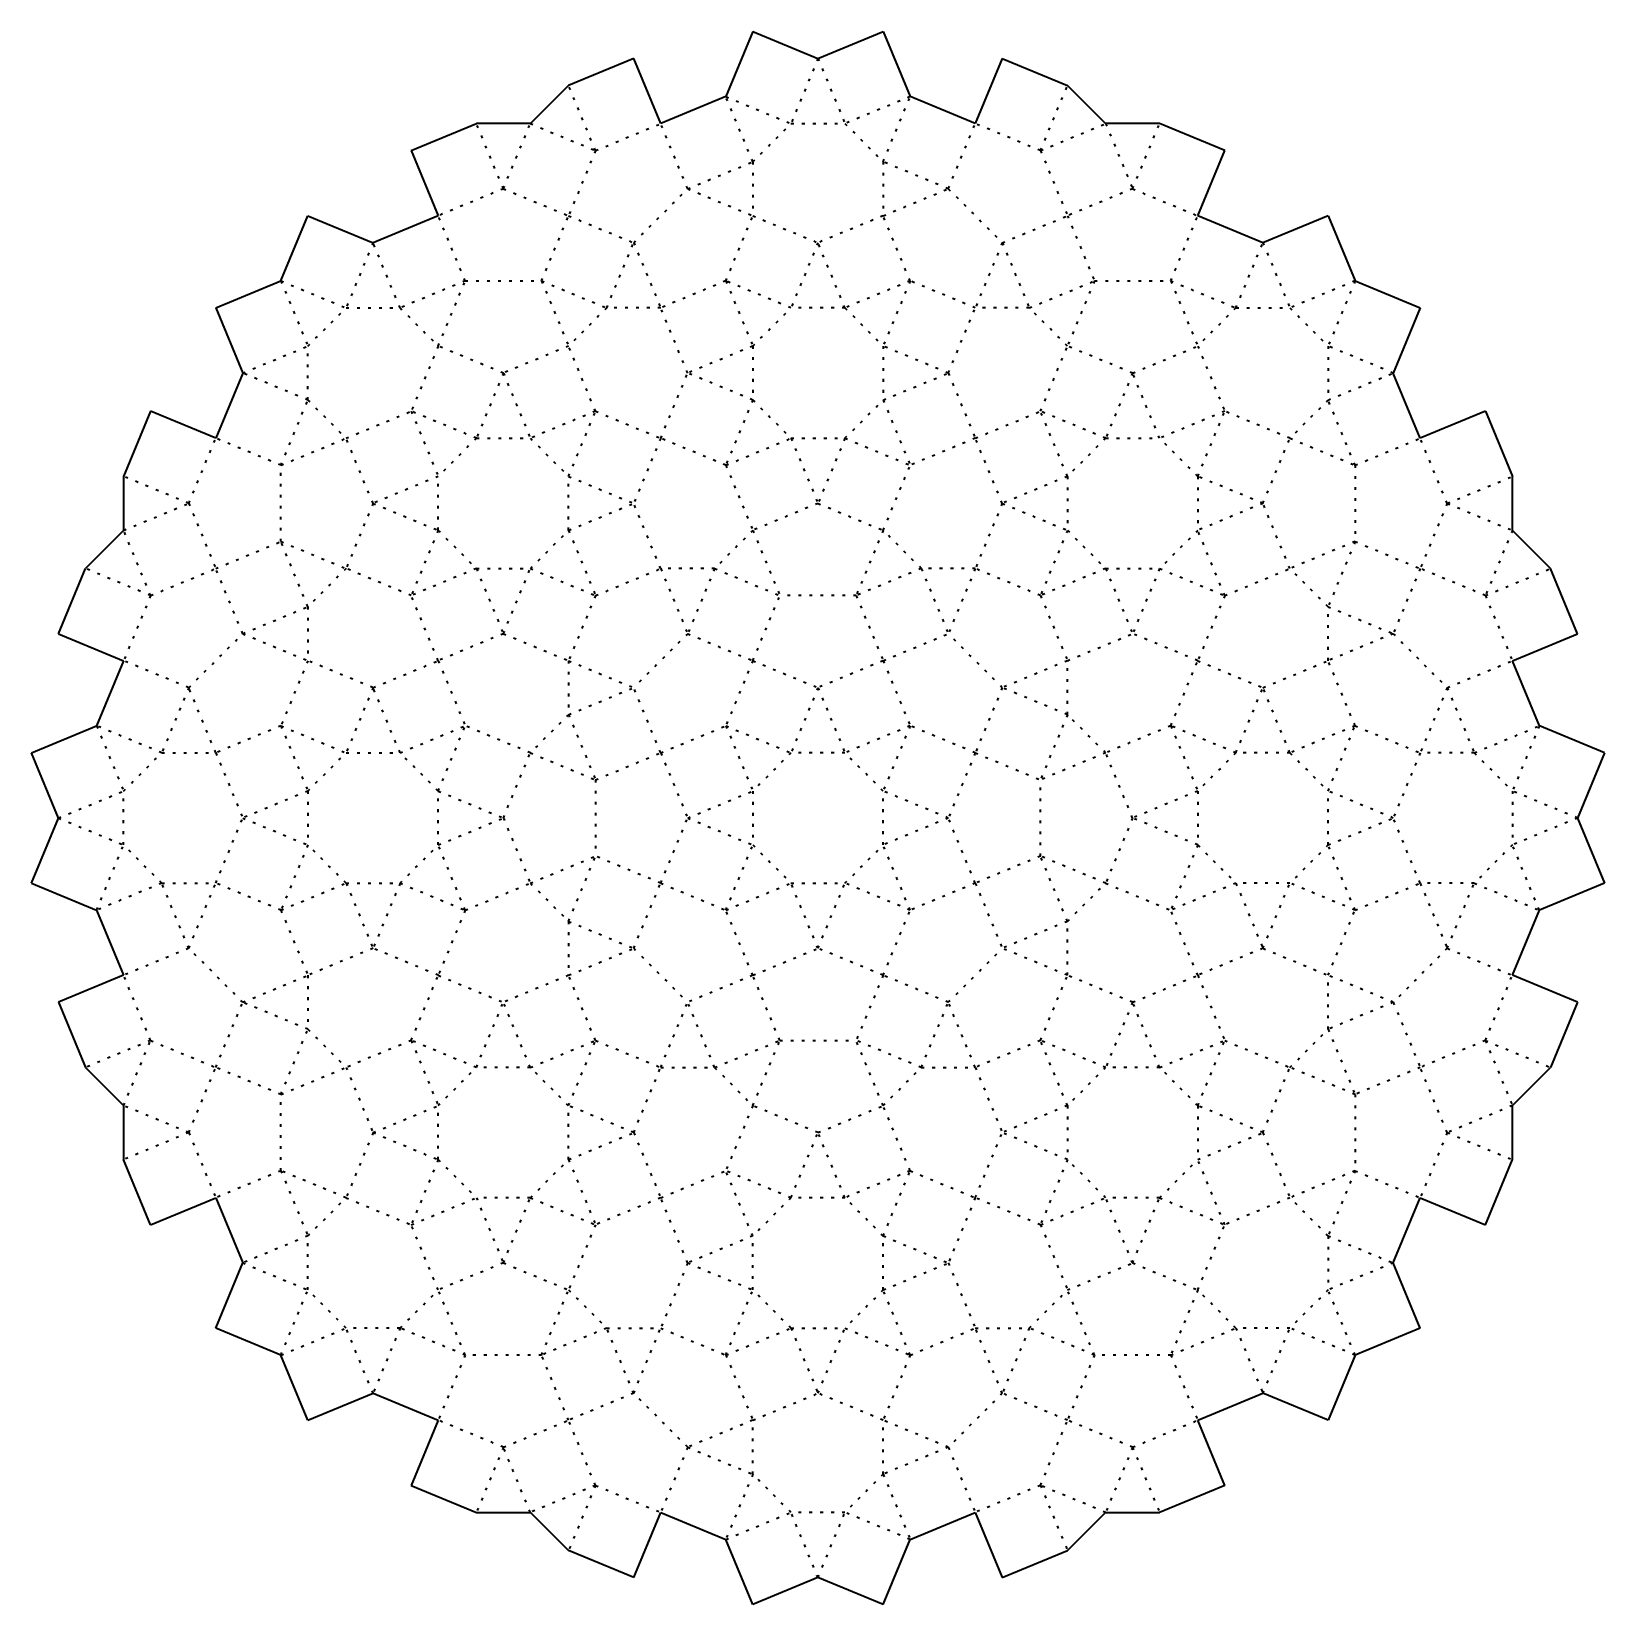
# Model space of a CAD drawing. Extents: x 109 to 683, y -593 to -20.
import ezdxf

# ---------------------------------------------------------------- set-up
doc = ezdxf.new("R2010")
doc.units = 0
doc.header["$MEASUREMENT"] = 0
for name, pattern in [('AI-Linetype-1', [4, 1, -3]), ('AI-Linetype-10', [4, 1, -3]), ('AI-Linetype-100', [4, 1, -3]), ('AI-Linetype-101', [4, 1, -3]), ('AI-Linetype-102', [4, 1, -3]), ('AI-Linetype-103', [4, 1, -3]), ('AI-Linetype-104', [4, 1, -3]), ('AI-Linetype-105', [4, 1, -3]), ('AI-Linetype-106', [4, 1, -3]), ('AI-Linetype-107', [4, 1, -3]), ('AI-Linetype-108', [4, 1, -3]), ('AI-Linetype-109', [4, 1, -3]), ('AI-Linetype-11', [4, 1, -3]), ('AI-Linetype-110', [4, 1, -3]), ('AI-Linetype-111', [4, 1, -3]), ('AI-Linetype-112', [4, 1, -3]), ('AI-Linetype-113', [4, 1, -3]), ('AI-Linetype-114', [4, 1, -3]), ('AI-Linetype-115', [4, 1, -3]), ('AI-Linetype-116', [4, 1, -3]), ('AI-Linetype-117', [4, 1, -3]), ('AI-Linetype-118', [4, 1, -3]), ('AI-Linetype-119', [4, 1, -3]), ('AI-Linetype-12', [4, 1, -3]), ('AI-Linetype-120', [4, 1, -3]), ('AI-Linetype-121', [4, 1, -3]), ('AI-Linetype-122', [4, 1, -3]), ('AI-Linetype-123', [4, 1, -3]), ('AI-Linetype-124', [4, 1, -3]), ('AI-Linetype-125', [4, 1, -3]), ('AI-Linetype-126', [4, 1, -3]), ('AI-Linetype-127', [4, 1, -3]), ('AI-Linetype-128', [4, 1, -3]), ('AI-Linetype-129', [4, 1, -3]), ('AI-Linetype-13', [4, 1, -3]), ('AI-Linetype-130', [4, 1, -3]), ('AI-Linetype-131', [4, 1, -3]), ('AI-Linetype-132', [4, 1, -3]), ('AI-Linetype-133', [4, 1, -3]), ('AI-Linetype-134', [4, 1, -3]), ('AI-Linetype-135', [4, 1, -3]), ('AI-Linetype-136', [4, 1, -3]), ('AI-Linetype-137', [4, 1, -3]), ('AI-Linetype-138', [4, 1, -3]), ('AI-Linetype-139', [4, 1, -3]), ('AI-Linetype-14', [4, 1, -3]), ('AI-Linetype-140', [4, 1, -3]), ('AI-Linetype-141', [4, 1, -3]), ('AI-Linetype-142', [4, 1, -3]), ('AI-Linetype-143', [4, 1, -3]), ('AI-Linetype-144', [4, 1, -3]), ('AI-Linetype-145', [4, 1, -3]), ('AI-Linetype-146', [4, 1, -3]), ('AI-Linetype-147', [4, 1, -3]), ('AI-Linetype-148', [4, 1, -3]), ('AI-Linetype-149', [4, 1, -3]), ('AI-Linetype-15', [4, 1, -3]), ('AI-Linetype-150', [4, 1, -3]), ('AI-Linetype-151', [4, 1, -3]), ('AI-Linetype-152', [4, 1, -3]), ('AI-Linetype-153', [4, 1, -3]), ('AI-Linetype-154', [4, 1, -3]), ('AI-Linetype-155', [4, 1, -3]), ('AI-Linetype-156', [4, 1, -3]), ('AI-Linetype-157', [4, 1, -3]), ('AI-Linetype-158', [4, 1, -3]), ('AI-Linetype-159', [4, 1, -3]), ('AI-Linetype-16', [4, 1, -3]), ('AI-Linetype-160', [4, 1, -3]), ('AI-Linetype-161', [4, 1, -3]), ('AI-Linetype-162', [4, 1, -3]), ('AI-Linetype-163', [4, 1, -3]), ('AI-Linetype-164', [4, 1, -3]), ('AI-Linetype-165', [4, 1, -3]), ('AI-Linetype-166', [4, 1, -3]), ('AI-Linetype-167', [4, 1, -3]), ('AI-Linetype-168', [4, 1, -3]), ('AI-Linetype-169', [4, 1, -3]), ('AI-Linetype-17', [4, 1, -3]), ('AI-Linetype-170', [4, 1, -3]), ('AI-Linetype-171', [4, 1, -3]), ('AI-Linetype-172', [4, 1, -3]), ('AI-Linetype-173', [4, 1, -3]), ('AI-Linetype-174', [4, 1, -3]), ('AI-Linetype-175', [4, 1, -3]), ('AI-Linetype-176', [4, 1, -3]), ('AI-Linetype-177', [4, 1, -3]), ('AI-Linetype-178', [4, 1, -3]), ('AI-Linetype-179', [4, 1, -3]), ('AI-Linetype-18', [4, 1, -3]), ('AI-Linetype-180', [4, 1, -3]), ('AI-Linetype-181', [4, 1, -3]), ('AI-Linetype-182', [4, 1, -3]), ('AI-Linetype-183', [4, 1, -3]), ('AI-Linetype-184', [4, 1, -3]), ('AI-Linetype-185', [4, 1, -3]), ('AI-Linetype-186', [4, 1, -3]), ('AI-Linetype-187', [4, 1, -3]), ('AI-Linetype-188', [4, 1, -3]), ('AI-Linetype-189', [4, 1, -3]), ('AI-Linetype-19', [4, 1, -3]), ('AI-Linetype-190', [4, 1, -3]), ('AI-Linetype-191', [4, 1, -3]), ('AI-Linetype-192', [4, 1, -3]), ('AI-Linetype-193', [4, 1, -3]), ('AI-Linetype-194', [4, 1, -3]), ('AI-Linetype-195', [4, 1, -3]), ('AI-Linetype-196', [4, 1, -3]), ('AI-Linetype-197', [4, 1, -3]), ('AI-Linetype-198', [4, 1, -3]), ('AI-Linetype-199', [4, 1, -3]), ('AI-Linetype-2', [4, 1, -3]), ('AI-Linetype-20', [4, 1, -3]), ('AI-Linetype-200', [4, 1, -3]), ('AI-Linetype-201', [4, 1, -3]), ('AI-Linetype-202', [4, 1, -3]), ('AI-Linetype-203', [4, 1, -3]), ('AI-Linetype-204', [4, 1, -3]), ('AI-Linetype-205', [4, 1, -3]), ('AI-Linetype-206', [4, 1, -3]), ('AI-Linetype-207', [4, 1, -3]), ('AI-Linetype-208', [4, 1, -3]), ('AI-Linetype-209', [4, 1, -3]), ('AI-Linetype-21', [4, 1, -3]), ('AI-Linetype-210', [4, 1, -3]), ('AI-Linetype-211', [4, 1, -3]), ('AI-Linetype-212', [4, 1, -3]), ('AI-Linetype-213', [4, 1, -3]), ('AI-Linetype-214', [4, 1, -3]), ('AI-Linetype-215', [4, 1, -3]), ('AI-Linetype-216', [4, 1, -3]), ('AI-Linetype-217', [4, 1, -3]), ('AI-Linetype-218', [4, 1, -3]), ('AI-Linetype-219', [4, 1, -3]), ('AI-Linetype-22', [4, 1, -3]), ('AI-Linetype-220', [4, 1, -3]), ('AI-Linetype-221', [4, 1, -3]), ('AI-Linetype-222', [4, 1, -3]), ('AI-Linetype-223', [4, 1, -3]), ('AI-Linetype-224', [4, 1, -3]), ('AI-Linetype-225', [4, 1, -3]), ('AI-Linetype-226', [4, 1, -3]), ('AI-Linetype-227', [4, 1, -3]), ('AI-Linetype-228', [4, 1, -3]), ('AI-Linetype-229', [4, 1, -3]), ('AI-Linetype-23', [4, 1, -3]), ('AI-Linetype-230', [4, 1, -3]), ('AI-Linetype-231', [4, 1, -3]), ('AI-Linetype-232', [4, 1, -3]), ('AI-Linetype-233', [4, 1, -3]), ('AI-Linetype-234', [4, 1, -3]), ('AI-Linetype-235', [4, 1, -3]), ('AI-Linetype-236', [4, 1, -3]), ('AI-Linetype-237', [4, 1, -3]), ('AI-Linetype-238', [4, 1, -3]), ('AI-Linetype-239', [4, 1, -3]), ('AI-Linetype-24', [4, 1, -3]), ('AI-Linetype-240', [4, 1, -3]), ('AI-Linetype-241', [4, 1, -3]), ('AI-Linetype-242', [4, 1, -3]), ('AI-Linetype-243', [4, 1, -3]), ('AI-Linetype-244', [4, 1, -3]), ('AI-Linetype-245', [4, 1, -3]), ('AI-Linetype-246', [4, 1, -3]), ('AI-Linetype-247', [4, 1, -3]), ('AI-Linetype-248', [4, 1, -3]), ('AI-Linetype-249', [4, 1, -3]), ('AI-Linetype-25', [4, 1, -3]), ('AI-Linetype-250', [4, 1, -3]), ('AI-Linetype-251', [4, 1, -3]), ('AI-Linetype-252', [4, 1, -3]), ('AI-Linetype-253', [4, 1, -3]), ('AI-Linetype-254', [4, 1, -3]), ('AI-Linetype-255', [4, 1, -3]), ('AI-Linetype-256', [4, 1, -3]), ('AI-Linetype-257', [4, 1, -3]), ('AI-Linetype-258', [4, 1, -3]), ('AI-Linetype-259', [4, 1, -3]), ('AI-Linetype-26', [4, 1, -3]), ('AI-Linetype-260', [4, 1, -3]), ('AI-Linetype-261', [4, 1, -3]), ('AI-Linetype-262', [4, 1, -3]), ('AI-Linetype-263', [4, 1, -3]), ('AI-Linetype-264', [4, 1, -3]), ('AI-Linetype-265', [4, 1, -3]), ('AI-Linetype-266', [4, 1, -3]), ('AI-Linetype-267', [4, 1, -3]), ('AI-Linetype-268', [4, 1, -3]), ('AI-Linetype-269', [4, 1, -3]), ('AI-Linetype-27', [4, 1, -3]), ('AI-Linetype-270', [4, 1, -3]), ('AI-Linetype-271', [4, 1, -3]), ('AI-Linetype-272', [4, 1, -3]), ('AI-Linetype-273', [4, 1, -3]), ('AI-Linetype-274', [4, 1, -3]), ('AI-Linetype-275', [4, 1, -3]), ('AI-Linetype-276', [4, 1, -3]), ('AI-Linetype-277', [4, 1, -3]), ('AI-Linetype-278', [4, 1, -3]), ('AI-Linetype-279', [4, 1, -3]), ('AI-Linetype-28', [4, 1, -3]), ('AI-Linetype-280', [4, 1, -3]), ('AI-Linetype-281', [4, 1, -3]), ('AI-Linetype-282', [4, 1, -3]), ('AI-Linetype-283', [4, 1, -3]), ('AI-Linetype-284', [4, 1, -3]), ('AI-Linetype-285', [4, 1, -3]), ('AI-Linetype-286', [4, 1, -3]), ('AI-Linetype-287', [4, 1, -3]), ('AI-Linetype-288', [4, 1, -3]), ('AI-Linetype-289', [4, 1, -3]), ('AI-Linetype-29', [4, 1, -3]), ('AI-Linetype-290', [4, 1, -3]), ('AI-Linetype-291', [4, 1, -3]), ('AI-Linetype-292', [4, 1, -3]), ('AI-Linetype-293', [4, 1, -3]), ('AI-Linetype-294', [4, 1, -3]), ('AI-Linetype-295', [4, 1, -3]), ('AI-Linetype-296', [4, 1, -3]), ('AI-Linetype-297', [4, 1, -3]), ('AI-Linetype-298', [4, 1, -3]), ('AI-Linetype-299', [4, 1, -3]), ('AI-Linetype-3', [4, 1, -3]), ('AI-Linetype-30', [4, 1, -3]), ('AI-Linetype-300', [4, 1, -3]), ('AI-Linetype-301', [4, 1, -3]), ('AI-Linetype-302', [4, 1, -3]), ('AI-Linetype-303', [4, 1, -3]), ('AI-Linetype-304', [4, 1, -3]), ('AI-Linetype-305', [4, 1, -3]), ('AI-Linetype-306', [4, 1, -3]), ('AI-Linetype-307', [4, 1, -3]), ('AI-Linetype-308', [4, 1, -3]), ('AI-Linetype-309', [4, 1, -3]), ('AI-Linetype-31', [4, 1, -3]), ('AI-Linetype-310', [4, 1, -3]), ('AI-Linetype-311', [4, 1, -3]), ('AI-Linetype-312', [4, 1, -3]), ('AI-Linetype-313', [4, 1, -3]), ('AI-Linetype-314', [4, 1, -3]), ('AI-Linetype-315', [4, 1, -3]), ('AI-Linetype-316', [4, 1, -3]), ('AI-Linetype-317', [4, 1, -3]), ('AI-Linetype-318', [4, 1, -3]), ('AI-Linetype-319', [4, 1, -3]), ('AI-Linetype-32', [4, 1, -3]), ('AI-Linetype-320', [4, 1, -3]), ('AI-Linetype-321', [4, 1, -3]), ('AI-Linetype-322', [4, 1, -3]), ('AI-Linetype-323', [4, 1, -3]), ('AI-Linetype-324', [4, 1, -3]), ('AI-Linetype-325', [4, 1, -3]), ('AI-Linetype-326', [4, 1, -3]), ('AI-Linetype-327', [4, 1, -3]), ('AI-Linetype-328', [4, 1, -3]), ('AI-Linetype-329', [4, 1, -3]), ('AI-Linetype-33', [4, 1, -3]), ('AI-Linetype-330', [4, 1, -3]), ('AI-Linetype-331', [4, 1, -3]), ('AI-Linetype-332', [4, 1, -3]), ('AI-Linetype-333', [4, 1, -3]), ('AI-Linetype-334', [4, 1, -3]), ('AI-Linetype-335', [4, 1, -3]), ('AI-Linetype-336', [4, 1, -3]), ('AI-Linetype-337', [4, 1, -3]), ('AI-Linetype-338', [4, 1, -3]), ('AI-Linetype-339', [4, 1, -3]), ('AI-Linetype-34', [4, 1, -3]), ('AI-Linetype-340', [4, 1, -3]), ('AI-Linetype-341', [4, 1, -3]), ('AI-Linetype-342', [4, 1, -3]), ('AI-Linetype-343', [4, 1, -3]), ('AI-Linetype-344', [4, 1, -3]), ('AI-Linetype-345', [4, 1, -3]), ('AI-Linetype-346', [4, 1, -3]), ('AI-Linetype-347', [4, 1, -3]), ('AI-Linetype-348', [4, 1, -3]), ('AI-Linetype-349', [4, 1, -3]), ('AI-Linetype-35', [4, 1, -3]), ('AI-Linetype-350', [4, 1, -3]), ('AI-Linetype-351', [4, 1, -3]), ('AI-Linetype-352', [4, 1, -3]), ('AI-Linetype-353', [4, 1, -3]), ('AI-Linetype-354', [4, 1, -3]), ('AI-Linetype-355', [4, 1, -3]), ('AI-Linetype-356', [4, 1, -3]), ('AI-Linetype-357', [4, 1, -3]), ('AI-Linetype-358', [4, 1, -3]), ('AI-Linetype-359', [4, 1, -3]), ('AI-Linetype-36', [4, 1, -3]), ('AI-Linetype-360', [4, 1, -3]), ('AI-Linetype-361', [4, 1, -3]), ('AI-Linetype-362', [4, 1, -3]), ('AI-Linetype-363', [4, 1, -3]), ('AI-Linetype-364', [4, 1, -3]), ('AI-Linetype-365', [4, 1, -3]), ('AI-Linetype-366', [4, 1, -3]), ('AI-Linetype-367', [4, 1, -3]), ('AI-Linetype-368', [4, 1, -3]), ('AI-Linetype-369', [4, 1, -3]), ('AI-Linetype-37', [4, 1, -3]), ('AI-Linetype-370', [4, 1, -3]), ('AI-Linetype-371', [4, 1, -3]), ('AI-Linetype-372', [4, 1, -3]), ('AI-Linetype-373', [4, 1, -3]), ('AI-Linetype-374', [4, 1, -3]), ('AI-Linetype-375', [4, 1, -3]), ('AI-Linetype-376', [4, 1, -3]), ('AI-Linetype-377', [4, 1, -3]), ('AI-Linetype-378', [4, 1, -3]), ('AI-Linetype-379', [4, 1, -3]), ('AI-Linetype-38', [4, 1, -3]), ('AI-Linetype-380', [4, 1, -3]), ('AI-Linetype-381', [4, 1, -3]), ('AI-Linetype-382', [4, 1, -3]), ('AI-Linetype-383', [4, 1, -3]), ('AI-Linetype-384', [4, 1, -3]), ('AI-Linetype-385', [4, 1, -3]), ('AI-Linetype-386', [4, 1, -3]), ('AI-Linetype-387', [4, 1, -3]), ('AI-Linetype-388', [4, 1, -3]), ('AI-Linetype-389', [4, 1, -3]), ('AI-Linetype-39', [4, 1, -3]), ('AI-Linetype-390', [4, 1, -3]), ('AI-Linetype-391', [4, 1, -3]), ('AI-Linetype-392', [4, 1, -3]), ('AI-Linetype-393', [4, 1, -3]), ('AI-Linetype-394', [4, 1, -3]), ('AI-Linetype-395', [4, 1, -3]), ('AI-Linetype-396', [4, 1, -3]), ('AI-Linetype-397', [4, 1, -3]), ('AI-Linetype-398', [4, 1, -3]), ('AI-Linetype-399', [4, 1, -3]), ('AI-Linetype-4', [4, 1, -3]), ('AI-Linetype-40', [4, 1, -3]), ('AI-Linetype-400', [4, 1, -3]), ('AI-Linetype-401', [4, 1, -3]), ('AI-Linetype-402', [4, 1, -3]), ('AI-Linetype-403', [4, 1, -3]), ('AI-Linetype-404', [4, 1, -3]), ('AI-Linetype-405', [4, 1, -3]), ('AI-Linetype-406', [4, 1, -3]), ('AI-Linetype-407', [4, 1, -3]), ('AI-Linetype-408', [4, 1, -3]), ('AI-Linetype-409', [4, 1, -3]), ('AI-Linetype-41', [4, 1, -3]), ('AI-Linetype-410', [4, 1, -3]), ('AI-Linetype-411', [4, 1, -3]), ('AI-Linetype-412', [4, 1, -3]), ('AI-Linetype-413', [4, 1, -3]), ('AI-Linetype-414', [4, 1, -3]), ('AI-Linetype-415', [4, 1, -3]), ('AI-Linetype-416', [4, 1, -3]), ('AI-Linetype-417', [4, 1, -3]), ('AI-Linetype-418', [4, 1, -3]), ('AI-Linetype-419', [4, 1, -3]), ('AI-Linetype-42', [4, 1, -3]), ('AI-Linetype-420', [4, 1, -3]), ('AI-Linetype-421', [4, 1, -3]), ('AI-Linetype-422', [4, 1, -3]), ('AI-Linetype-423', [4, 1, -3]), ('AI-Linetype-424', [4, 1, -3]), ('AI-Linetype-425', [4, 1, -3]), ('AI-Linetype-426', [4, 1, -3]), ('AI-Linetype-427', [4, 1, -3]), ('AI-Linetype-428', [4, 1, -3]), ('AI-Linetype-429', [4, 1, -3]), ('AI-Linetype-43', [4, 1, -3]), ('AI-Linetype-430', [4, 1, -3]), ('AI-Linetype-431', [4, 1, -3]), ('AI-Linetype-432', [4, 1, -3]), ('AI-Linetype-433', [4, 1, -3]), ('AI-Linetype-434', [4, 1, -3]), ('AI-Linetype-435', [4, 1, -3]), ('AI-Linetype-436', [4, 1, -3]), ('AI-Linetype-437', [4, 1, -3]), ('AI-Linetype-438', [4, 1, -3]), ('AI-Linetype-439', [4, 1, -3]), ('AI-Linetype-44', [4, 1, -3]), ('AI-Linetype-440', [4, 1, -3]), ('AI-Linetype-441', [4, 1, -3]), ('AI-Linetype-442', [4, 1, -3]), ('AI-Linetype-443', [4, 1, -3]), ('AI-Linetype-444', [4, 1, -3]), ('AI-Linetype-445', [4, 1, -3]), ('AI-Linetype-446', [4, 1, -3]), ('AI-Linetype-447', [4, 1, -3]), ('AI-Linetype-448', [4, 1, -3]), ('AI-Linetype-449', [4, 1, -3]), ('AI-Linetype-45', [4, 1, -3]), ('AI-Linetype-450', [4, 1, -3]), ('AI-Linetype-451', [4, 1, -3]), ('AI-Linetype-452', [4, 1, -3]), ('AI-Linetype-453', [4, 1, -3]), ('AI-Linetype-454', [4, 1, -3]), ('AI-Linetype-455', [4, 1, -3]), ('AI-Linetype-456', [4, 1, -3]), ('AI-Linetype-457', [4, 1, -3]), ('AI-Linetype-458', [4, 1, -3]), ('AI-Linetype-459', [4, 1, -3]), ('AI-Linetype-46', [4, 1, -3]), ('AI-Linetype-460', [4, 1, -3]), ('AI-Linetype-461', [4, 1, -3]), ('AI-Linetype-462', [4, 1, -3]), ('AI-Linetype-463', [4, 1, -3]), ('AI-Linetype-464', [4, 1, -3]), ('AI-Linetype-465', [4, 1, -3]), ('AI-Linetype-466', [4, 1, -3]), ('AI-Linetype-467', [4, 1, -3]), ('AI-Linetype-468', [4, 1, -3]), ('AI-Linetype-469', [4, 1, -3]), ('AI-Linetype-47', [4, 1, -3]), ('AI-Linetype-470', [4, 1, -3]), ('AI-Linetype-471', [4, 1, -3]), ('AI-Linetype-472', [4, 1, -3]), ('AI-Linetype-473', [4, 1, -3]), ('AI-Linetype-474', [4, 1, -3]), ('AI-Linetype-475', [4, 1, -3]), ('AI-Linetype-476', [4, 1, -3]), ('AI-Linetype-477', [4, 1, -3]), ('AI-Linetype-478', [4, 1, -3]), ('AI-Linetype-479', [4, 1, -3]), ('AI-Linetype-48', [4, 1, -3]), ('AI-Linetype-480', [4, 1, -3]), ('AI-Linetype-481', [4, 1, -3]), ('AI-Linetype-482', [4, 1, -3]), ('AI-Linetype-483', [4, 1, -3]), ('AI-Linetype-484', [4, 1, -3]), ('AI-Linetype-485', [4, 1, -3]), ('AI-Linetype-486', [4, 1, -3]), ('AI-Linetype-487', [4, 1, -3]), ('AI-Linetype-488', [4, 1, -3]), ('AI-Linetype-489', [4, 1, -3]), ('AI-Linetype-49', [4, 1, -3]), ('AI-Linetype-490', [4, 1, -3]), ('AI-Linetype-491', [4, 1, -3]), ('AI-Linetype-492', [4, 1, -3]), ('AI-Linetype-493', [4, 1, -3]), ('AI-Linetype-494', [4, 1, -3]), ('AI-Linetype-495', [4, 1, -3]), ('AI-Linetype-496', [4, 1, -3]), ('AI-Linetype-497', [4, 1, -3]), ('AI-Linetype-498', [4, 1, -3]), ('AI-Linetype-499', [4, 1, -3]), ('AI-Linetype-5', [4, 1, -3]), ('AI-Linetype-50', [4, 1, -3]), ('AI-Linetype-500', [4, 1, -3]), ('AI-Linetype-501', [4, 1, -3]), ('AI-Linetype-502', [4, 1, -3]), ('AI-Linetype-503', [4, 1, -3]), ('AI-Linetype-504', [4, 1, -3]), ('AI-Linetype-505', [4, 1, -3]), ('AI-Linetype-506', [4, 1, -3]), ('AI-Linetype-507', [4, 1, -3]), ('AI-Linetype-508', [4, 1, -3]), ('AI-Linetype-509', [4, 1, -3]), ('AI-Linetype-51', [4, 1, -3]), ('AI-Linetype-510', [4, 1, -3]), ('AI-Linetype-511', [4, 1, -3]), ('AI-Linetype-512', [4, 1, -3]), ('AI-Linetype-513', [4, 1, -3]), ('AI-Linetype-514', [4, 1, -3]), ('AI-Linetype-515', [4, 1, -3]), ('AI-Linetype-516', [4, 1, -3]), ('AI-Linetype-517', [4, 1, -3]), ('AI-Linetype-518', [4, 1, -3]), ('AI-Linetype-519', [4, 1, -3]), ('AI-Linetype-52', [4, 1, -3]), ('AI-Linetype-520', [4, 1, -3]), ('AI-Linetype-521', [4, 1, -3]), ('AI-Linetype-522', [4, 1, -3]), ('AI-Linetype-523', [4, 1, -3]), ('AI-Linetype-524', [4, 1, -3]), ('AI-Linetype-525', [4, 1, -3]), ('AI-Linetype-526', [4, 1, -3]), ('AI-Linetype-527', [4, 1, -3]), ('AI-Linetype-528', [4, 1, -3]), ('AI-Linetype-529', [4, 1, -3]), ('AI-Linetype-53', [4, 1, -3]), ('AI-Linetype-530', [4, 1, -3]), ('AI-Linetype-531', [4, 1, -3]), ('AI-Linetype-532', [4, 1, -3]), ('AI-Linetype-533', [4, 1, -3]), ('AI-Linetype-534', [4, 1, -3]), ('AI-Linetype-535', [4, 1, -3]), ('AI-Linetype-536', [4, 1, -3]), ('AI-Linetype-537', [4, 1, -3]), ('AI-Linetype-538', [4, 1, -3]), ('AI-Linetype-539', [4, 1, -3]), ('AI-Linetype-54', [4, 1, -3]), ('AI-Linetype-540', [4, 1, -3]), ('AI-Linetype-541', [4, 1, -3]), ('AI-Linetype-542', [4, 1, -3]), ('AI-Linetype-543', [4, 1, -3]), ('AI-Linetype-544', [4, 1, -3]), ('AI-Linetype-545', [4, 1, -3]), ('AI-Linetype-546', [4, 1, -3]), ('AI-Linetype-547', [4, 1, -3]), ('AI-Linetype-548', [4, 1, -3]), ('AI-Linetype-549', [4, 1, -3]), ('AI-Linetype-55', [4, 1, -3]), ('AI-Linetype-550', [4, 1, -3]), ('AI-Linetype-551', [4, 1, -3]), ('AI-Linetype-552', [4, 1, -3]), ('AI-Linetype-553', [4, 1, -3]), ('AI-Linetype-554', [4, 1, -3]), ('AI-Linetype-555', [4, 1, -3]), ('AI-Linetype-556', [4, 1, -3]), ('AI-Linetype-557', [4, 1, -3]), ('AI-Linetype-558', [4, 1, -3]), ('AI-Linetype-559', [4, 1, -3]), ('AI-Linetype-56', [4, 1, -3]), ('AI-Linetype-560', [4, 1, -3]), ('AI-Linetype-561', [4, 1, -3]), ('AI-Linetype-562', [4, 1, -3]), ('AI-Linetype-563', [4, 1, -3]), ('AI-Linetype-564', [4, 1, -3]), ('AI-Linetype-565', [4, 1, -3]), ('AI-Linetype-566', [4, 1, -3]), ('AI-Linetype-567', [4, 1, -3]), ('AI-Linetype-568', [4, 1, -3]), ('AI-Linetype-569', [4, 1, -3]), ('AI-Linetype-57', [4, 1, -3]), ('AI-Linetype-570', [4, 1, -3]), ('AI-Linetype-571', [4, 1, -3]), ('AI-Linetype-572', [4, 1, -3]), ('AI-Linetype-573', [4, 1, -3]), ('AI-Linetype-574', [4, 1, -3]), ('AI-Linetype-575', [4, 1, -3]), ('AI-Linetype-576', [4, 1, -3]), ('AI-Linetype-577', [4, 1, -3]), ('AI-Linetype-578', [4, 1, -3]), ('AI-Linetype-579', [4, 1, -3]), ('AI-Linetype-58', [4, 1, -3]), ('AI-Linetype-580', [4, 1, -3]), ('AI-Linetype-581', [4, 1, -3]), ('AI-Linetype-582', [4, 1, -3]), ('AI-Linetype-583', [4, 1, -3]), ('AI-Linetype-584', [4, 1, -3]), ('AI-Linetype-585', [4, 1, -3]), ('AI-Linetype-586', [4, 1, -3]), ('AI-Linetype-587', [4, 1, -3]), ('AI-Linetype-588', [4, 1, -3]), ('AI-Linetype-589', [4, 1, -3]), ('AI-Linetype-59', [4, 1, -3]), ('AI-Linetype-590', [4, 1, -3]), ('AI-Linetype-591', [4, 1, -3]), ('AI-Linetype-592', [4, 1, -3]), ('AI-Linetype-593', [4, 1, -3]), ('AI-Linetype-594', [4, 1, -3]), ('AI-Linetype-595', [4, 1, -3]), ('AI-Linetype-596', [4, 1, -3]), ('AI-Linetype-597', [4, 1, -3]), ('AI-Linetype-598', [4, 1, -3]), ('AI-Linetype-599', [4, 1, -3]), ('AI-Linetype-6', [4, 1, -3]), ('AI-Linetype-60', [4, 1, -3]), ('AI-Linetype-600', [4, 1, -3]), ('AI-Linetype-601', [4, 1, -3]), ('AI-Linetype-602', [4, 1, -3]), ('AI-Linetype-603', [4, 1, -3]), ('AI-Linetype-604', [4, 1, -3]), ('AI-Linetype-605', [4, 1, -3]), ('AI-Linetype-606', [4, 1, -3]), ('AI-Linetype-607', [4, 1, -3]), ('AI-Linetype-608', [4, 1, -3]), ('AI-Linetype-609', [4, 1, -3]), ('AI-Linetype-61', [4, 1, -3]), ('AI-Linetype-610', [4, 1, -3]), ('AI-Linetype-611', [4, 1, -3]), ('AI-Linetype-612', [4, 1, -3]), ('AI-Linetype-613', [4, 1, -3]), ('AI-Linetype-614', [4, 1, -3]), ('AI-Linetype-615', [4, 1, -3]), ('AI-Linetype-616', [4, 1, -3]), ('AI-Linetype-617', [4, 1, -3]), ('AI-Linetype-618', [4, 1, -3]), ('AI-Linetype-619', [4, 1, -3]), ('AI-Linetype-62', [4, 1, -3]), ('AI-Linetype-620', [4, 1, -3]), ('AI-Linetype-621', [4, 1, -3]), ('AI-Linetype-622', [4, 1, -3]), ('AI-Linetype-623', [4, 1, -3]), ('AI-Linetype-624', [4, 1, -3]), ('AI-Linetype-625', [4, 1, -3]), ('AI-Linetype-626', [4, 1, -3]), ('AI-Linetype-627', [4, 1, -3]), ('AI-Linetype-628', [4, 1, -3]), ('AI-Linetype-629', [4, 1, -3]), ('AI-Linetype-63', [4, 1, -3]), ('AI-Linetype-630', [4, 1, -3]), ('AI-Linetype-631', [4, 1, -3]), ('AI-Linetype-632', [4, 1, -3]), ('AI-Linetype-633', [4, 1, -3]), ('AI-Linetype-634', [4, 1, -3]), ('AI-Linetype-635', [4, 1, -3]), ('AI-Linetype-636', [4, 1, -3]), ('AI-Linetype-637', [4, 1, -3]), ('AI-Linetype-638', [4, 1, -3]), ('AI-Linetype-639', [4, 1, -3]), ('AI-Linetype-64', [4, 1, -3]), ('AI-Linetype-640', [4, 1, -3]), ('AI-Linetype-641', [4, 1, -3]), ('AI-Linetype-642', [4, 1, -3]), ('AI-Linetype-643', [4, 1, -3]), ('AI-Linetype-644', [4, 1, -3]), ('AI-Linetype-645', [4, 1, -3]), ('AI-Linetype-646', [4, 1, -3]), ('AI-Linetype-647', [4, 1, -3]), ('AI-Linetype-648', [4, 1, -3]), ('AI-Linetype-649', [4, 1, -3]), ('AI-Linetype-65', [4, 1, -3]), ('AI-Linetype-650', [4, 1, -3]), ('AI-Linetype-651', [4, 1, -3]), ('AI-Linetype-652', [4, 1, -3]), ('AI-Linetype-653', [4, 1, -3]), ('AI-Linetype-654', [4, 1, -3]), ('AI-Linetype-655', [4, 1, -3]), ('AI-Linetype-656', [4, 1, -3]), ('AI-Linetype-657', [4, 1, -3]), ('AI-Linetype-658', [4, 1, -3]), ('AI-Linetype-659', [4, 1, -3]), ('AI-Linetype-66', [4, 1, -3]), ('AI-Linetype-660', [4, 1, -3]), ('AI-Linetype-661', [4, 1, -3]), ('AI-Linetype-662', [4, 1, -3]), ('AI-Linetype-663', [4, 1, -3]), ('AI-Linetype-664', [4, 1, -3]), ('AI-Linetype-665', [4, 1, -3]), ('AI-Linetype-666', [4, 1, -3]), ('AI-Linetype-667', [4, 1, -3]), ('AI-Linetype-668', [4, 1, -3]), ('AI-Linetype-669', [4, 1, -3]), ('AI-Linetype-67', [4, 1, -3]), ('AI-Linetype-670', [4, 1, -3]), ('AI-Linetype-671', [4, 1, -3]), ('AI-Linetype-672', [4, 1, -3]), ('AI-Linetype-673', [4, 1, -3]), ('AI-Linetype-674', [4, 1, -3]), ('AI-Linetype-675', [4, 1, -3]), ('AI-Linetype-676', [4, 1, -3]), ('AI-Linetype-677', [4, 1, -3]), ('AI-Linetype-678', [4, 1, -3]), ('AI-Linetype-679', [4, 1, -3]), ('AI-Linetype-68', [4, 1, -3]), ('AI-Linetype-680', [4, 1, -3]), ('AI-Linetype-681', [4, 1, -3]), ('AI-Linetype-682', [4, 1, -3]), ('AI-Linetype-683', [4, 1, -3]), ('AI-Linetype-684', [4, 1, -3]), ('AI-Linetype-685', [4, 1, -3]), ('AI-Linetype-686', [4, 1, -3]), ('AI-Linetype-687', [4, 1, -3]), ('AI-Linetype-688', [4, 1, -3]), ('AI-Linetype-689', [4, 1, -3]), ('AI-Linetype-69', [4, 1, -3]), ('AI-Linetype-690', [4, 1, -3]), ('AI-Linetype-691', [4, 1, -3]), ('AI-Linetype-692', [4, 1, -3]), ('AI-Linetype-693', [4, 1, -3]), ('AI-Linetype-694', [4, 1, -3]), ('AI-Linetype-695', [4, 1, -3]), ('AI-Linetype-696', [4, 1, -3]), ('AI-Linetype-697', [4, 1, -3]), ('AI-Linetype-698', [4, 1, -3]), ('AI-Linetype-699', [4, 1, -3]), ('AI-Linetype-7', [4, 1, -3]), ('AI-Linetype-70', [4, 1, -3]), ('AI-Linetype-700', [4, 1, -3]), ('AI-Linetype-701', [4, 1, -3]), ('AI-Linetype-702', [4, 1, -3]), ('AI-Linetype-703', [4, 1, -3]), ('AI-Linetype-704', [4, 1, -3]), ('AI-Linetype-705', [4, 1, -3]), ('AI-Linetype-706', [4, 1, -3]), ('AI-Linetype-707', [4, 1, -3]), ('AI-Linetype-708', [4, 1, -3]), ('AI-Linetype-709', [4, 1, -3]), ('AI-Linetype-71', [4, 1, -3]), ('AI-Linetype-710', [4, 1, -3]), ('AI-Linetype-711', [4, 1, -3]), ('AI-Linetype-712', [4, 1, -3]), ('AI-Linetype-72', [4, 1, -3]), ('AI-Linetype-73', [4, 1, -3]), ('AI-Linetype-74', [4, 1, -3]), ('AI-Linetype-75', [4, 1, -3]), ('AI-Linetype-76', [4, 1, -3]), ('AI-Linetype-77', [4, 1, -3]), ('AI-Linetype-78', [4, 1, -3]), ('AI-Linetype-79', [4, 1, -3]), ('AI-Linetype-8', [4, 1, -3]), ('AI-Linetype-80', [4, 1, -3]), ('AI-Linetype-81', [4, 1, -3]), ('AI-Linetype-82', [4, 1, -3]), ('AI-Linetype-83', [4, 1, -3]), ('AI-Linetype-84', [4, 1, -3]), ('AI-Linetype-85', [4, 1, -3]), ('AI-Linetype-86', [4, 1, -3]), ('AI-Linetype-87', [4, 1, -3]), ('AI-Linetype-88', [4, 1, -3]), ('AI-Linetype-89', [4, 1, -3]), ('AI-Linetype-9', [4, 1, -3]), ('AI-Linetype-90', [4, 1, -3]), ('AI-Linetype-91', [4, 1, -3]), ('AI-Linetype-92', [4, 1, -3]), ('AI-Linetype-93', [4, 1, -3]), ('AI-Linetype-94', [4, 1, -3]), ('AI-Linetype-95', [4, 1, -3]), ('AI-Linetype-96', [4, 1, -3]), ('AI-Linetype-97', [4, 1, -3]), ('AI-Linetype-98', [4, 1, -3]), ('AI-Linetype-99', [4, 1, -3])]:
    doc.linetypes.add(name, pattern=pattern)
doc.layers.add('Layer 1', color=7, linetype='Continuous')

# ---------------------------------------------------------------- blocks, each defined once
blk = doc.blocks.new('block 2')
at = {"layer": 'Layer 1', "color": 250, "lineweight": 35, "true_color": 0x231f20}
for points in [[(372.12, -19.73), (362.29, -43.48)], [(372.12, -19.73), (395.87, -29.56)], [(395.87, -29.56), (419.62, -19.73)], [(419.62, -19.73), (429.46, -43.48)], [(328.7, -29.56), (304.96, -39.4)], [(338.54, -53.31), (328.7, -29.56)], [(463.04, -29.56), (453.2, -53.31)], [(463.04, -29.56), (486.79, -39.4)], [(304.96, -39.4), (291.04, -53.31)], [(500.7, -53.31), (486.79, -39.4)], [(362.29, -43.48), (338.54, -53.31)], [(453.2, -53.31), (429.46, -43.48)], [(247.62, -63.15), (271.37, -53.31)], [(291.04, -53.31), (271.37, -53.31)], [(520.37, -53.31), (500.7, -53.31)], [(544.12, -63.15), (520.37, -53.31)], [(247.62, -63.15), (257.46, -86.9)], [(534.28, -86.9), (544.12, -63.15)], [(200.13, -110.64), (209.96, -86.9)], [(209.96, -86.9), (233.71, -96.73)], [(257.46, -86.9), (233.71, -96.73)], [(558.03, -96.73), (534.28, -86.9)], [(581.78, -86.9), (558.03, -96.73)], [(581.78, -86.9), (591.61, -110.64)], [(176.38, -120.48), (200.13, -110.64)], [(591.61, -110.64), (615.36, -120.48)], [(176.38, -120.48), (186.22, -144.23)], [(615.36, -120.48), (605.52, -144.23)], [(186.22, -144.23), (176.38, -167.98)], [(615.36, -167.98), (605.52, -144.23)], [(152.63, -158.14), (142.8, -181.89)], [(176.38, -167.98), (152.63, -158.14)], [(639.11, -158.14), (615.36, -167.98)], [(639.11, -158.14), (648.95, -181.89)], [(142.8, -181.89), (142.8, -201.56)], [(648.95, -201.56), (648.95, -181.89)], [(142.8, -201.56), (128.89, -215.47)], [(662.86, -215.47), (648.95, -201.56)], [(119.05, -239.22), (128.89, -215.47)], [(672.69, -239.22), (662.86, -215.47)], [(119.05, -239.22), (142.8, -249.06)], [(648.95, -249.06), (672.69, -239.22)], [(142.8, -249.06), (132.96, -272.8)], [(658.78, -272.8), (648.95, -249.06)], [(109.21, -282.64), (132.96, -272.8)], [(682.53, -282.64), (658.78, -272.8)], [(119.05, -306.39), (109.21, -282.64)], [(682.53, -282.64), (672.69, -306.39)], [(109.21, -330.13), (119.05, -306.39)], [(672.69, -306.39), (682.53, -330.13)], [(109.21, -330.13), (132.96, -339.97)], [(682.53, -330.13), (658.78, -339.97)], [(132.96, -339.97), (142.8, -363.72)], [(648.95, -363.72), (658.78, -339.97)], [(142.8, -363.72), (119.05, -373.56)], [(672.69, -373.56), (648.95, -363.72)], [(119.05, -373.56), (128.89, -397.3)], [(672.69, -373.56), (662.86, -397.3)], [(128.89, -397.3), (142.8, -411.21)], [(648.95, -411.21), (662.86, -397.3)], [(142.8, -411.21), (142.8, -430.89)], [(648.95, -430.89), (648.95, -411.21)], [(152.63, -454.63), (142.8, -430.89)], [(639.11, -454.63), (648.95, -430.89)], [(152.63, -454.63), (176.38, -444.8)], [(176.38, -444.8), (186.22, -468.55)], [(605.52, -468.55), (615.36, -444.8)], [(615.36, -444.8), (639.11, -454.63)], [(176.38, -492.29), (186.22, -468.55)], [(615.36, -492.29), (605.52, -468.55)], [(200.13, -502.13), (176.38, -492.29)], [(615.36, -492.29), (591.61, -502.13)], [(209.96, -525.88), (200.13, -502.13)], [(591.61, -502.13), (581.78, -525.88)], [(209.96, -525.88), (233.71, -516.04)], [(233.71, -516.04), (257.46, -525.88)], [(534.28, -525.88), (558.03, -516.04)], [(581.78, -525.88), (558.03, -516.04)], [(257.46, -525.88), (247.62, -549.63)], [(544.12, -549.63), (534.28, -525.88)], [(247.62, -549.63), (271.37, -559.46)], [(544.12, -549.63), (520.37, -559.46)], [(271.37, -559.46), (291.04, -559.46)], [(291.04, -559.46), (304.96, -573.37)], [(328.7, -583.21), (338.54, -559.46)], [(338.54, -559.46), (362.29, -569.3)], [(429.46, -569.3), (453.2, -559.46)], [(453.2, -559.46), (463.04, -583.21)], [(486.79, -573.37), (500.7, -559.46)], [(500.7, -559.46), (520.37, -559.46)], [(372.12, -593.05), (362.29, -569.3)], [(419.62, -593.05), (429.46, -569.3)], [(328.7, -583.21), (304.96, -573.37)], [(463.04, -583.21), (486.79, -573.37)], [(395.87, -583.21), (372.12, -593.05)], [(419.62, -593.05), (395.87, -583.21)]]:
    blk.add_lwpolyline(points, dxfattribs=at)

msp = doc.modelspace()

# ---------------------------------------------------------------- linework, layer by layer
at = {"layer": 'Layer 1', "color": 250, "linetype": 'AI-Linetype-432', "lineweight": 35, "true_color": 0x231f20}
msp.add_lwpolyline([(395.87, -29.56), (386.03, -53.31)], dxfattribs=at)
at = {"layer": 'Layer 1', "color": 250, "linetype": 'AI-Linetype-436', "lineweight": 35, "true_color": 0x231f20}
msp.add_lwpolyline([(395.87, -29.56), (405.71, -53.31)], dxfattribs=at)
at = {"layer": 'Layer 1', "color": 250, "linetype": 'AI-Linetype-423', "lineweight": 35, "true_color": 0x231f20}
msp.add_lwpolyline([(314.79, -63.15), (304.96, -39.4)], dxfattribs=at)
at = {"layer": 'Layer 1', "color": 250, "linetype": 'AI-Linetype-333', "lineweight": 35, "true_color": 0x231f20}
msp.add_lwpolyline([(476.95, -63.15), (486.79, -39.4)], dxfattribs=at)
at = {"layer": 'Layer 1', "color": 250, "linetype": 'AI-Linetype-431', "lineweight": 35, "true_color": 0x231f20}
msp.add_lwpolyline([(372.12, -67.22), (362.29, -43.48)], dxfattribs=at)
at = {"layer": 'Layer 1', "color": 250, "linetype": 'AI-Linetype-441', "lineweight": 35, "true_color": 0x231f20}
msp.add_lwpolyline([(362.29, -43.48), (386.03, -53.31)], dxfattribs=at)
at = {"layer": 'Layer 1', "color": 250, "linetype": 'AI-Linetype-438', "lineweight": 35, "true_color": 0x231f20}
msp.add_lwpolyline([(429.46, -43.48), (405.71, -53.31)], dxfattribs=at)
at = {"layer": 'Layer 1', "color": 250, "linetype": 'AI-Linetype-439', "lineweight": 35, "true_color": 0x231f20}
msp.add_lwpolyline([(419.62, -67.22), (429.46, -43.48)], dxfattribs=at)
at = {"layer": 'Layer 1', "color": 250, "linetype": 'AI-Linetype-422', "lineweight": 35, "true_color": 0x231f20}
msp.add_lwpolyline([(281.21, -77.06), (271.37, -53.31)], dxfattribs=at)
at = {"layer": 'Layer 1', "color": 250, "linetype": 'AI-Linetype-444', "lineweight": 35, "true_color": 0x231f20}
msp.add_lwpolyline([(281.21, -77.06), (291.04, -53.31)], dxfattribs=at)
at = {"layer": 'Layer 1', "color": 250, "linetype": 'AI-Linetype-443', "lineweight": 35, "true_color": 0x231f20}
msp.add_lwpolyline([(291.04, -53.31), (314.79, -63.15)], dxfattribs=at)
at = {"layer": 'Layer 1', "color": 250, "linetype": 'AI-Linetype-424', "lineweight": 35, "true_color": 0x231f20}
msp.add_lwpolyline([(314.79, -63.15), (338.54, -53.31)], dxfattribs=at)
at = {"layer": 'Layer 1', "color": 250, "linetype": 'AI-Linetype-425', "lineweight": 35, "true_color": 0x231f20}
msp.add_lwpolyline([(348.38, -77.06), (338.54, -53.31)], dxfattribs=at)
at = {"layer": 'Layer 1', "color": 250, "linetype": 'AI-Linetype-433', "lineweight": 35, "true_color": 0x231f20}
msp.add_lwpolyline([(372.12, -67.22), (386.03, -53.31)], dxfattribs=at)
at = {"layer": 'Layer 1', "color": 250, "linetype": 'AI-Linetype-435', "lineweight": 35, "true_color": 0x231f20}
msp.add_lwpolyline([(386.03, -53.31), (405.71, -53.31)], dxfattribs=at)
at = {"layer": 'Layer 1', "color": 250, "linetype": 'AI-Linetype-434', "lineweight": 35, "true_color": 0x231f20}
msp.add_lwpolyline([(405.71, -53.31), (419.62, -67.22)], dxfattribs=at)
at = {"layer": 'Layer 1', "color": 250, "linetype": 'AI-Linetype-329', "lineweight": 35, "true_color": 0x231f20}
msp.add_lwpolyline([(443.37, -77.06), (453.2, -53.31)], dxfattribs=at)
at = {"layer": 'Layer 1', "color": 250, "linetype": 'AI-Linetype-328', "lineweight": 35, "true_color": 0x231f20}
msp.add_lwpolyline([(476.95, -63.15), (453.2, -53.31)], dxfattribs=at)
at = {"layer": 'Layer 1', "color": 250, "linetype": 'AI-Linetype-355', "lineweight": 35, "true_color": 0x231f20}
msp.add_lwpolyline([(476.95, -63.15), (500.7, -53.31)], dxfattribs=at)
at = {"layer": 'Layer 1', "color": 250, "linetype": 'AI-Linetype-354', "lineweight": 35, "true_color": 0x231f20}
msp.add_lwpolyline([(500.7, -53.31), (510.53, -77.06)], dxfattribs=at)
at = {"layer": 'Layer 1', "color": 250, "linetype": 'AI-Linetype-334', "lineweight": 35, "true_color": 0x231f20}
msp.add_lwpolyline([(510.53, -77.06), (520.37, -53.31)], dxfattribs=at)
at = {"layer": 'Layer 1', "color": 250, "linetype": 'AI-Linetype-413', "lineweight": 35, "true_color": 0x231f20}
msp.add_lwpolyline([(314.79, -63.15), (304.96, -86.9)], dxfattribs=at)
at = {"layer": 'Layer 1', "color": 250, "linetype": 'AI-Linetype-440', "lineweight": 35, "true_color": 0x231f20}
msp.add_lwpolyline([(348.38, -77.06), (372.12, -67.22)], dxfattribs=at)
at = {"layer": 'Layer 1', "color": 250, "linetype": 'AI-Linetype-430', "lineweight": 35, "true_color": 0x231f20}
msp.add_lwpolyline([(372.12, -67.22), (372.12, -86.9)], dxfattribs=at)
at = {"layer": 'Layer 1', "color": 250, "linetype": 'AI-Linetype-332', "lineweight": 35, "true_color": 0x231f20}
msp.add_lwpolyline([(419.62, -67.22), (419.62, -86.9)], dxfattribs=at)
at = {"layer": 'Layer 1', "color": 250, "linetype": 'AI-Linetype-442', "lineweight": 35, "true_color": 0x231f20}
msp.add_lwpolyline([(443.37, -77.06), (419.62, -67.22)], dxfattribs=at)
at = {"layer": 'Layer 1', "color": 250, "linetype": 'AI-Linetype-325', "lineweight": 35, "true_color": 0x231f20}
msp.add_lwpolyline([(476.95, -63.15), (486.79, -86.9)], dxfattribs=at)
at = {"layer": 'Layer 1', "color": 250, "linetype": 'AI-Linetype-417', "lineweight": 35, "true_color": 0x231f20}
msp.add_lwpolyline([(281.21, -77.06), (257.46, -86.9)], dxfattribs=at)
at = {"layer": 'Layer 1', "color": 250, "linetype": 'AI-Linetype-414', "lineweight": 35, "true_color": 0x231f20}
msp.add_lwpolyline([(281.21, -77.06), (304.96, -86.9)], dxfattribs=at)
at = {"layer": 'Layer 1', "color": 250, "linetype": 'AI-Linetype-426', "lineweight": 35, "true_color": 0x231f20}
msp.add_lwpolyline([(328.7, -96.73), (348.38, -77.06)], dxfattribs=at)
at = {"layer": 'Layer 1', "color": 250, "linetype": 'AI-Linetype-429', "lineweight": 35, "true_color": 0x231f20}
msp.add_lwpolyline([(348.38, -77.06), (372.12, -86.9)], dxfattribs=at)
at = {"layer": 'Layer 1', "color": 250, "linetype": 'AI-Linetype-330', "lineweight": 35, "true_color": 0x231f20}
msp.add_lwpolyline([(419.62, -86.9), (443.37, -77.06)], dxfattribs=at)
at = {"layer": 'Layer 1', "color": 250, "linetype": 'AI-Linetype-327', "lineweight": 35, "true_color": 0x231f20}
msp.add_lwpolyline([(443.37, -77.06), (463.04, -96.73)], dxfattribs=at)
at = {"layer": 'Layer 1', "color": 250, "linetype": 'AI-Linetype-324', "lineweight": 35, "true_color": 0x231f20}
msp.add_lwpolyline([(510.53, -77.06), (486.79, -86.9)], dxfattribs=at)
at = {"layer": 'Layer 1', "color": 250, "linetype": 'AI-Linetype-335', "lineweight": 35, "true_color": 0x231f20}
msp.add_lwpolyline([(510.53, -77.06), (534.28, -86.9)], dxfattribs=at)
at = {"layer": 'Layer 1', "color": 250, "linetype": 'AI-Linetype-418', "lineweight": 35, "true_color": 0x231f20}
msp.add_lwpolyline([(267.3, -110.64), (257.46, -86.9)], dxfattribs=at)
at = {"layer": 'Layer 1', "color": 250, "linetype": 'AI-Linetype-415', "lineweight": 35, "true_color": 0x231f20}
msp.add_lwpolyline([(295.12, -110.64), (304.96, -86.9)], dxfattribs=at)
at = {"layer": 'Layer 1', "color": 250, "linetype": 'AI-Linetype-412', "lineweight": 35, "true_color": 0x231f20}
msp.add_lwpolyline([(304.96, -86.9), (328.7, -96.73)], dxfattribs=at)
at = {"layer": 'Layer 1', "color": 250, "linetype": 'AI-Linetype-428', "lineweight": 35, "true_color": 0x231f20}
msp.add_lwpolyline([(362.29, -110.64), (372.12, -86.9)], dxfattribs=at)
at = {"layer": 'Layer 1', "color": 250, "linetype": 'AI-Linetype-427', "lineweight": 35, "true_color": 0x231f20}
msp.add_lwpolyline([(372.12, -86.9), (395.87, -96.73)], dxfattribs=at)
at = {"layer": 'Layer 1', "color": 250, "linetype": 'AI-Linetype-437', "lineweight": 35, "true_color": 0x231f20}
msp.add_lwpolyline([(419.62, -86.9), (395.87, -96.73)], dxfattribs=at)
at = {"layer": 'Layer 1', "color": 250, "linetype": 'AI-Linetype-331', "lineweight": 35, "true_color": 0x231f20}
msp.add_lwpolyline([(429.46, -110.64), (419.62, -86.9)], dxfattribs=at)
at = {"layer": 'Layer 1', "color": 250, "linetype": 'AI-Linetype-326', "lineweight": 35, "true_color": 0x231f20}
msp.add_lwpolyline([(463.04, -96.73), (486.79, -86.9)], dxfattribs=at)
at = {"layer": 'Layer 1', "color": 250, "linetype": 'AI-Linetype-323', "lineweight": 35, "true_color": 0x231f20}
msp.add_lwpolyline([(486.79, -86.9), (496.62, -110.64)], dxfattribs=at)
at = {"layer": 'Layer 1', "color": 250, "linetype": 'AI-Linetype-336', "lineweight": 35, "true_color": 0x231f20}
msp.add_lwpolyline([(524.45, -110.64), (534.28, -86.9)], dxfattribs=at)
at = {"layer": 'Layer 1', "color": 250, "linetype": 'AI-Linetype-527', "lineweight": 35, "true_color": 0x231f20}
msp.add_lwpolyline([(233.71, -96.73), (223.88, -120.48)], dxfattribs=at)
at = {"layer": 'Layer 1', "color": 250, "linetype": 'AI-Linetype-528', "lineweight": 35, "true_color": 0x231f20}
msp.add_lwpolyline([(243.55, -120.48), (233.71, -96.73)], dxfattribs=at)
at = {"layer": 'Layer 1', "color": 250, "linetype": 'AI-Linetype-411', "lineweight": 35, "true_color": 0x231f20}
msp.add_lwpolyline([(318.87, -120.48), (328.7, -96.73)], dxfattribs=at)
at = {"layer": 'Layer 1', "color": 250, "linetype": 'AI-Linetype-410', "lineweight": 35, "true_color": 0x231f20}
msp.add_lwpolyline([(328.7, -96.73), (338.54, -120.48)], dxfattribs=at)
at = {"layer": 'Layer 1', "color": 250, "linetype": 'AI-Linetype-313', "lineweight": 35, "true_color": 0x231f20}
msp.add_lwpolyline([(395.87, -96.73), (386.03, -120.48)], dxfattribs=at)
at = {"layer": 'Layer 1', "color": 250, "linetype": 'AI-Linetype-310', "lineweight": 35, "true_color": 0x231f20}
msp.add_lwpolyline([(405.71, -120.48), (395.87, -96.73)], dxfattribs=at)
at = {"layer": 'Layer 1', "color": 250, "linetype": 'AI-Linetype-300', "lineweight": 35, "true_color": 0x231f20}
msp.add_lwpolyline([(463.04, -96.73), (453.2, -120.48)], dxfattribs=at)
at = {"layer": 'Layer 1', "color": 250, "linetype": 'AI-Linetype-356', "lineweight": 35, "true_color": 0x231f20}
msp.add_lwpolyline([(463.04, -96.73), (472.88, -120.48)], dxfattribs=at)
at = {"layer": 'Layer 1', "color": 250, "linetype": 'AI-Linetype-342', "lineweight": 35, "true_color": 0x231f20}
msp.add_lwpolyline([(548.19, -120.48), (558.03, -96.73)], dxfattribs=at)
at = {"layer": 'Layer 1', "color": 250, "linetype": 'AI-Linetype-352', "lineweight": 35, "true_color": 0x231f20}
msp.add_lwpolyline([(558.03, -96.73), (567.87, -120.48)], dxfattribs=at)
at = {"layer": 'Layer 1', "color": 250, "linetype": 'AI-Linetype-521', "lineweight": 35, "true_color": 0x231f20}
msp.add_lwpolyline([(200.13, -110.64), (209.96, -134.39)], dxfattribs=at)
at = {"layer": 'Layer 1', "color": 250, "linetype": 'AI-Linetype-525', "lineweight": 35, "true_color": 0x231f20}
msp.add_lwpolyline([(200.13, -110.64), (223.88, -120.48)], dxfattribs=at)
at = {"layer": 'Layer 1', "color": 250, "linetype": 'AI-Linetype-531', "lineweight": 35, "true_color": 0x231f20}
msp.add_lwpolyline([(267.3, -110.64), (243.55, -120.48)], dxfattribs=at)
at = {"layer": 'Layer 1', "color": 250, "linetype": 'AI-Linetype-419', "lineweight": 35, "true_color": 0x231f20}
msp.add_lwpolyline([(257.46, -134.39), (267.3, -110.64)], dxfattribs=at)
at = {"layer": 'Layer 1', "color": 250, "linetype": 'AI-Linetype-416', "lineweight": 35, "true_color": 0x231f20}
msp.add_lwpolyline([(267.3, -110.64), (295.12, -110.64)], dxfattribs=at)
at = {"layer": 'Layer 1', "color": 250, "linetype": 'AI-Linetype-389', "lineweight": 35, "true_color": 0x231f20}
msp.add_lwpolyline([(295.12, -110.64), (304.96, -134.39)], dxfattribs=at)
at = {"layer": 'Layer 1', "color": 250, "linetype": 'AI-Linetype-445', "lineweight": 35, "true_color": 0x231f20}
msp.add_lwpolyline([(295.12, -110.64), (318.87, -120.48)], dxfattribs=at)
at = {"layer": 'Layer 1', "color": 250, "linetype": 'AI-Linetype-409', "lineweight": 35, "true_color": 0x231f20}
msp.add_lwpolyline([(362.29, -110.64), (338.54, -120.48)], dxfattribs=at)
at = {"layer": 'Layer 1', "color": 250, "linetype": 'AI-Linetype-311', "lineweight": 35, "true_color": 0x231f20}
msp.add_lwpolyline([(386.03, -120.48), (362.29, -110.64)], dxfattribs=at)
at = {"layer": 'Layer 1', "color": 250, "linetype": 'AI-Linetype-312', "lineweight": 35, "true_color": 0x231f20}
msp.add_lwpolyline([(362.29, -110.64), (372.12, -134.39)], dxfattribs=at)
at = {"layer": 'Layer 1', "color": 250, "linetype": 'AI-Linetype-314', "lineweight": 35, "true_color": 0x231f20}
msp.add_lwpolyline([(429.46, -110.64), (405.71, -120.48)], dxfattribs=at)
at = {"layer": 'Layer 1', "color": 250, "linetype": 'AI-Linetype-309', "lineweight": 35, "true_color": 0x231f20}
msp.add_lwpolyline([(429.46, -110.64), (419.62, -134.39)], dxfattribs=at)
at = {"layer": 'Layer 1', "color": 250, "linetype": 'AI-Linetype-298', "lineweight": 35, "true_color": 0x231f20}
msp.add_lwpolyline([(453.2, -120.48), (429.46, -110.64)], dxfattribs=at)
at = {"layer": 'Layer 1', "color": 250, "linetype": 'AI-Linetype-322', "lineweight": 35, "true_color": 0x231f20}
msp.add_lwpolyline([(472.88, -120.48), (496.62, -110.64)], dxfattribs=at)
at = {"layer": 'Layer 1', "color": 250, "linetype": 'AI-Linetype-321', "lineweight": 35, "true_color": 0x231f20}
msp.add_lwpolyline([(496.62, -110.64), (486.79, -134.39)], dxfattribs=at)
at = {"layer": 'Layer 1', "color": 250, "linetype": 'AI-Linetype-337', "lineweight": 35, "true_color": 0x231f20}
msp.add_lwpolyline([(496.62, -110.64), (524.45, -110.64)], dxfattribs=at)
at = {"layer": 'Layer 1', "color": 250, "linetype": 'AI-Linetype-340', "lineweight": 35, "true_color": 0x231f20}
msp.add_lwpolyline([(524.45, -110.64), (534.28, -134.39)], dxfattribs=at)
at = {"layer": 'Layer 1', "color": 250, "linetype": 'AI-Linetype-351', "lineweight": 35, "true_color": 0x231f20}
msp.add_lwpolyline([(524.45, -110.64), (548.19, -120.48)], dxfattribs=at)
at = {"layer": 'Layer 1', "color": 250, "linetype": 'AI-Linetype-343', "lineweight": 35, "true_color": 0x231f20}
msp.add_lwpolyline([(591.61, -110.64), (567.87, -120.48)], dxfattribs=at)
at = {"layer": 'Layer 1', "color": 250, "linetype": 'AI-Linetype-347', "lineweight": 35, "true_color": 0x231f20}
msp.add_lwpolyline([(591.61, -110.64), (581.78, -134.39)], dxfattribs=at)
at = {"layer": 'Layer 1', "color": 250, "linetype": 'AI-Linetype-524', "lineweight": 35, "true_color": 0x231f20}
msp.add_lwpolyline([(209.96, -134.39), (223.88, -120.48)], dxfattribs=at)
at = {"layer": 'Layer 1', "color": 250, "linetype": 'AI-Linetype-523', "lineweight": 35, "true_color": 0x231f20}
msp.add_lwpolyline([(223.88, -120.48), (243.55, -120.48)], dxfattribs=at)
at = {"layer": 'Layer 1', "color": 250, "linetype": 'AI-Linetype-421', "lineweight": 35, "true_color": 0x231f20}
msp.add_lwpolyline([(243.55, -120.48), (257.46, -134.39)], dxfattribs=at)
at = {"layer": 'Layer 1', "color": 250, "linetype": 'AI-Linetype-388', "lineweight": 35, "true_color": 0x231f20}
msp.add_lwpolyline([(318.87, -120.48), (304.96, -134.39)], dxfattribs=at)
at = {"layer": 'Layer 1', "color": 250, "linetype": 'AI-Linetype-408', "lineweight": 35, "true_color": 0x231f20}
msp.add_lwpolyline([(338.54, -120.48), (318.87, -120.48)], dxfattribs=at)
at = {"layer": 'Layer 1', "color": 250, "linetype": 'AI-Linetype-379', "lineweight": 35, "true_color": 0x231f20}
msp.add_lwpolyline([(348.38, -144.23), (338.54, -120.48)], dxfattribs=at)
at = {"layer": 'Layer 1', "color": 250, "linetype": 'AI-Linetype-306', "lineweight": 35, "true_color": 0x231f20}
msp.add_lwpolyline([(372.12, -134.39), (386.03, -120.48)], dxfattribs=at)
at = {"layer": 'Layer 1', "color": 250, "linetype": 'AI-Linetype-305', "lineweight": 35, "true_color": 0x231f20}
msp.add_lwpolyline([(405.71, -120.48), (386.03, -120.48)], dxfattribs=at)
at = {"layer": 'Layer 1', "color": 250, "linetype": 'AI-Linetype-302', "lineweight": 35, "true_color": 0x231f20}
msp.add_lwpolyline([(405.71, -120.48), (419.62, -134.39)], dxfattribs=at)
at = {"layer": 'Layer 1', "color": 250, "linetype": 'AI-Linetype-296', "lineweight": 35, "true_color": 0x231f20}
msp.add_lwpolyline([(443.37, -144.23), (453.2, -120.48)], dxfattribs=at)
at = {"layer": 'Layer 1', "color": 250, "linetype": 'AI-Linetype-299', "lineweight": 35, "true_color": 0x231f20}
msp.add_lwpolyline([(472.88, -120.48), (453.2, -120.48)], dxfattribs=at)
at = {"layer": 'Layer 1', "color": 250, "linetype": 'AI-Linetype-319', "lineweight": 35, "true_color": 0x231f20}
msp.add_lwpolyline([(486.79, -134.39), (472.88, -120.48)], dxfattribs=at)
at = {"layer": 'Layer 1', "color": 250, "linetype": 'AI-Linetype-341', "lineweight": 35, "true_color": 0x231f20}
msp.add_lwpolyline([(548.19, -120.48), (534.28, -134.39)], dxfattribs=at)
at = {"layer": 'Layer 1', "color": 250, "linetype": 'AI-Linetype-344', "lineweight": 35, "true_color": 0x231f20}
msp.add_lwpolyline([(548.19, -120.48), (567.87, -120.48)], dxfattribs=at)
at = {"layer": 'Layer 1', "color": 250, "linetype": 'AI-Linetype-346', "lineweight": 35, "true_color": 0x231f20}
msp.add_lwpolyline([(567.87, -120.48), (581.78, -134.39)], dxfattribs=at)
at = {"layer": 'Layer 1', "color": 250, "linetype": 'AI-Linetype-530', "lineweight": 35, "true_color": 0x231f20}
msp.add_lwpolyline([(186.22, -144.23), (209.96, -134.39)], dxfattribs=at)
at = {"layer": 'Layer 1', "color": 250, "linetype": 'AI-Linetype-522', "lineweight": 35, "true_color": 0x231f20}
msp.add_lwpolyline([(209.96, -154.06), (209.96, -134.39)], dxfattribs=at)
at = {"layer": 'Layer 1', "color": 250, "linetype": 'AI-Linetype-526', "lineweight": 35, "true_color": 0x231f20}
msp.add_lwpolyline([(257.46, -134.39), (247.62, -158.14)], dxfattribs=at)
at = {"layer": 'Layer 1', "color": 250, "linetype": 'AI-Linetype-420', "lineweight": 35, "true_color": 0x231f20}
msp.add_lwpolyline([(281.21, -144.23), (257.46, -134.39)], dxfattribs=at)
at = {"layer": 'Layer 1', "color": 250, "linetype": 'AI-Linetype-387', "lineweight": 35, "true_color": 0x231f20}
msp.add_lwpolyline([(304.96, -134.39), (281.21, -144.23)], dxfattribs=at)
at = {"layer": 'Layer 1', "color": 250, "linetype": 'AI-Linetype-385', "lineweight": 35, "true_color": 0x231f20}
msp.add_lwpolyline([(314.79, -158.14), (304.96, -134.39)], dxfattribs=at)
at = {"layer": 'Layer 1', "color": 250, "linetype": 'AI-Linetype-380', "lineweight": 35, "true_color": 0x231f20}
msp.add_lwpolyline([(372.12, -134.39), (348.38, -144.23)], dxfattribs=at)
at = {"layer": 'Layer 1', "color": 250, "linetype": 'AI-Linetype-383', "lineweight": 35, "true_color": 0x231f20}
msp.add_lwpolyline([(372.12, -134.39), (372.12, -154.06)], dxfattribs=at)
at = {"layer": 'Layer 1', "color": 250, "linetype": 'AI-Linetype-301', "lineweight": 35, "true_color": 0x231f20}
msp.add_lwpolyline([(443.37, -144.23), (419.62, -134.39)], dxfattribs=at)
at = {"layer": 'Layer 1', "color": 250, "linetype": 'AI-Linetype-304', "lineweight": 35, "true_color": 0x231f20}
msp.add_lwpolyline([(419.62, -134.39), (419.62, -154.06)], dxfattribs=at)
at = {"layer": 'Layer 1', "color": 250, "linetype": 'AI-Linetype-290', "lineweight": 35, "true_color": 0x231f20}
msp.add_lwpolyline([(476.95, -158.14), (486.79, -134.39)], dxfattribs=at)
at = {"layer": 'Layer 1', "color": 250, "linetype": 'AI-Linetype-320', "lineweight": 35, "true_color": 0x231f20}
msp.add_lwpolyline([(510.53, -144.23), (486.79, -134.39)], dxfattribs=at)
at = {"layer": 'Layer 1', "color": 250, "linetype": 'AI-Linetype-339', "lineweight": 35, "true_color": 0x231f20}
msp.add_lwpolyline([(510.53, -144.23), (534.28, -134.39)], dxfattribs=at)
at = {"layer": 'Layer 1', "color": 250, "linetype": 'AI-Linetype-338', "lineweight": 35, "true_color": 0x231f20}
msp.add_lwpolyline([(534.28, -134.39), (544.12, -158.14)], dxfattribs=at)
at = {"layer": 'Layer 1', "color": 250, "linetype": 'AI-Linetype-345', "lineweight": 35, "true_color": 0x231f20}
msp.add_lwpolyline([(581.78, -134.39), (581.78, -154.06)], dxfattribs=at)
at = {"layer": 'Layer 1', "color": 250, "linetype": 'AI-Linetype-349', "lineweight": 35, "true_color": 0x231f20}
msp.add_lwpolyline([(605.52, -144.23), (581.78, -134.39)], dxfattribs=at)
at = {"layer": 'Layer 1', "color": 250, "linetype": 'AI-Linetype-520', "lineweight": 35, "true_color": 0x231f20}
msp.add_lwpolyline([(209.96, -154.06), (186.22, -144.23)], dxfattribs=at)
at = {"layer": 'Layer 1', "color": 250, "linetype": 'AI-Linetype-403', "lineweight": 35, "true_color": 0x231f20}
msp.add_lwpolyline([(281.21, -144.23), (271.37, -167.98)], dxfattribs=at)
at = {"layer": 'Layer 1', "color": 250, "linetype": 'AI-Linetype-398', "lineweight": 35, "true_color": 0x231f20}
msp.add_lwpolyline([(281.21, -144.23), (291.04, -167.98)], dxfattribs=at)
at = {"layer": 'Layer 1', "color": 250, "linetype": 'AI-Linetype-381', "lineweight": 35, "true_color": 0x231f20}
msp.add_lwpolyline([(338.54, -167.98), (348.38, -144.23)], dxfattribs=at)
at = {"layer": 'Layer 1', "color": 250, "linetype": 'AI-Linetype-382', "lineweight": 35, "true_color": 0x231f20}
msp.add_lwpolyline([(372.12, -154.06), (348.38, -144.23)], dxfattribs=at)
at = {"layer": 'Layer 1', "color": 250, "linetype": 'AI-Linetype-308', "lineweight": 35, "true_color": 0x231f20}
msp.add_lwpolyline([(419.62, -154.06), (443.37, -144.23)], dxfattribs=at)
at = {"layer": 'Layer 1', "color": 250, "linetype": 'AI-Linetype-297', "lineweight": 35, "true_color": 0x231f20}
msp.add_lwpolyline([(443.37, -144.23), (453.2, -167.98)], dxfattribs=at)
at = {"layer": 'Layer 1', "color": 250, "linetype": 'AI-Linetype-223', "lineweight": 35, "true_color": 0x231f20}
msp.add_lwpolyline([(510.53, -144.23), (500.7, -167.98)], dxfattribs=at)
at = {"layer": 'Layer 1', "color": 250, "linetype": 'AI-Linetype-222', "lineweight": 35, "true_color": 0x231f20}
msp.add_lwpolyline([(520.37, -167.98), (510.53, -144.23)], dxfattribs=at)
at = {"layer": 'Layer 1', "color": 250, "linetype": 'AI-Linetype-350', "lineweight": 35, "true_color": 0x231f20}
msp.add_lwpolyline([(581.78, -154.06), (605.52, -144.23)], dxfattribs=at)
at = {"layer": 'Layer 1', "color": 250, "linetype": 'AI-Linetype-529', "lineweight": 35, "true_color": 0x231f20}
msp.add_lwpolyline([(200.13, -177.81), (209.96, -154.06)], dxfattribs=at)
at = {"layer": 'Layer 1', "color": 250, "linetype": 'AI-Linetype-519', "lineweight": 35, "true_color": 0x231f20}
msp.add_lwpolyline([(209.96, -154.06), (223.88, -167.98)], dxfattribs=at)
at = {"layer": 'Layer 1', "color": 250, "linetype": 'AI-Linetype-384', "lineweight": 35, "true_color": 0x231f20}
msp.add_lwpolyline([(372.12, -154.06), (362.29, -177.81)], dxfattribs=at)
at = {"layer": 'Layer 1', "color": 250, "linetype": 'AI-Linetype-289', "lineweight": 35, "true_color": 0x231f20}
msp.add_lwpolyline([(372.12, -154.06), (386.03, -167.98)], dxfattribs=at)
at = {"layer": 'Layer 1', "color": 250, "linetype": 'AI-Linetype-303', "lineweight": 35, "true_color": 0x231f20}
msp.add_lwpolyline([(405.71, -167.98), (419.62, -154.06)], dxfattribs=at)
at = {"layer": 'Layer 1', "color": 250, "linetype": 'AI-Linetype-318', "lineweight": 35, "true_color": 0x231f20}
msp.add_lwpolyline([(419.62, -154.06), (429.46, -177.81)], dxfattribs=at)
at = {"layer": 'Layer 1', "color": 250, "linetype": 'AI-Linetype-243', "lineweight": 35, "true_color": 0x231f20}
msp.add_lwpolyline([(581.78, -154.06), (567.87, -167.98)], dxfattribs=at)
at = {"layer": 'Layer 1', "color": 250, "linetype": 'AI-Linetype-353', "lineweight": 35, "true_color": 0x231f20}
msp.add_lwpolyline([(591.61, -177.81), (581.78, -154.06)], dxfattribs=at)
at = {"layer": 'Layer 1', "color": 250, "linetype": 'AI-Linetype-516', "lineweight": 35, "true_color": 0x231f20}
msp.add_lwpolyline([(223.88, -167.98), (247.62, -158.14)], dxfattribs=at)
at = {"layer": 'Layer 1', "color": 250, "linetype": 'AI-Linetype-399', "lineweight": 35, "true_color": 0x231f20}
msp.add_lwpolyline([(271.37, -167.98), (247.62, -158.14)], dxfattribs=at)
at = {"layer": 'Layer 1', "color": 250, "linetype": 'AI-Linetype-402', "lineweight": 35, "true_color": 0x231f20}
msp.add_lwpolyline([(247.62, -158.14), (257.46, -181.89)], dxfattribs=at)
at = {"layer": 'Layer 1', "color": 250, "linetype": 'AI-Linetype-390', "lineweight": 35, "true_color": 0x231f20}
msp.add_lwpolyline([(314.79, -158.14), (291.04, -167.98)], dxfattribs=at)
at = {"layer": 'Layer 1', "color": 250, "linetype": 'AI-Linetype-397', "lineweight": 35, "true_color": 0x231f20}
msp.add_lwpolyline([(304.96, -181.89), (314.79, -158.14)], dxfattribs=at)
at = {"layer": 'Layer 1', "color": 250, "linetype": 'AI-Linetype-386', "lineweight": 35, "true_color": 0x231f20}
msp.add_lwpolyline([(314.79, -158.14), (338.54, -167.98)], dxfattribs=at)
at = {"layer": 'Layer 1', "color": 250, "linetype": 'AI-Linetype-292', "lineweight": 35, "true_color": 0x231f20}
msp.add_lwpolyline([(453.2, -167.98), (476.95, -158.14)], dxfattribs=at)
at = {"layer": 'Layer 1', "color": 250, "linetype": 'AI-Linetype-291', "lineweight": 35, "true_color": 0x231f20}
msp.add_lwpolyline([(500.7, -167.98), (476.95, -158.14)], dxfattribs=at)
at = {"layer": 'Layer 1', "color": 250, "linetype": 'AI-Linetype-293', "lineweight": 35, "true_color": 0x231f20}
msp.add_lwpolyline([(486.79, -181.89), (476.95, -158.14)], dxfattribs=at)
at = {"layer": 'Layer 1', "color": 250, "linetype": 'AI-Linetype-224', "lineweight": 35, "true_color": 0x231f20}
msp.add_lwpolyline([(544.12, -158.14), (520.37, -167.98)], dxfattribs=at)
at = {"layer": 'Layer 1', "color": 250, "linetype": 'AI-Linetype-221', "lineweight": 35, "true_color": 0x231f20}
msp.add_lwpolyline([(534.28, -181.89), (544.12, -158.14)], dxfattribs=at)
at = {"layer": 'Layer 1', "color": 250, "linetype": 'AI-Linetype-348', "lineweight": 35, "true_color": 0x231f20}
msp.add_lwpolyline([(567.87, -167.98), (544.12, -158.14)], dxfattribs=at)
at = {"layer": 'Layer 1', "color": 250, "linetype": 'AI-Linetype-513', "lineweight": 35, "true_color": 0x231f20}
msp.add_lwpolyline([(166.54, -191.72), (176.38, -167.98)], dxfattribs=at)
at = {"layer": 'Layer 1', "color": 250, "linetype": 'AI-Linetype-514', "lineweight": 35, "true_color": 0x231f20}
msp.add_lwpolyline([(200.13, -177.81), (176.38, -167.98)], dxfattribs=at)
at = {"layer": 'Layer 1', "color": 250, "linetype": 'AI-Linetype-518', "lineweight": 35, "true_color": 0x231f20}
msp.add_lwpolyline([(200.13, -177.81), (223.88, -167.98)], dxfattribs=at)
at = {"layer": 'Layer 1', "color": 250, "linetype": 'AI-Linetype-517', "lineweight": 35, "true_color": 0x231f20}
msp.add_lwpolyline([(233.71, -191.72), (223.88, -167.98)], dxfattribs=at)
at = {"layer": 'Layer 1', "color": 250, "linetype": 'AI-Linetype-394', "lineweight": 35, "true_color": 0x231f20}
msp.add_lwpolyline([(271.37, -167.98), (257.46, -181.89)], dxfattribs=at)
at = {"layer": 'Layer 1', "color": 250, "linetype": 'AI-Linetype-391', "lineweight": 35, "true_color": 0x231f20}
msp.add_lwpolyline([(271.37, -167.98), (291.04, -167.98)], dxfattribs=at)
at = {"layer": 'Layer 1', "color": 250, "linetype": 'AI-Linetype-393', "lineweight": 35, "true_color": 0x231f20}
msp.add_lwpolyline([(291.04, -167.98), (304.96, -181.89)], dxfattribs=at)
at = {"layer": 'Layer 1', "color": 250, "linetype": 'AI-Linetype-405', "lineweight": 35, "true_color": 0x231f20}
msp.add_lwpolyline([(338.54, -167.98), (328.7, -191.72)], dxfattribs=at)
at = {"layer": 'Layer 1', "color": 250, "linetype": 'AI-Linetype-404', "lineweight": 35, "true_color": 0x231f20}
msp.add_lwpolyline([(362.29, -177.81), (338.54, -167.98)], dxfattribs=at)
at = {"layer": 'Layer 1', "color": 250, "linetype": 'AI-Linetype-288', "lineweight": 35, "true_color": 0x231f20}
msp.add_lwpolyline([(362.29, -177.81), (386.03, -167.98)], dxfattribs=at)
at = {"layer": 'Layer 1', "color": 250, "linetype": 'AI-Linetype-286', "lineweight": 35, "true_color": 0x231f20}
msp.add_lwpolyline([(386.03, -167.98), (405.71, -167.98)], dxfattribs=at)
at = {"layer": 'Layer 1', "color": 250, "linetype": 'AI-Linetype-287', "lineweight": 35, "true_color": 0x231f20}
msp.add_lwpolyline([(386.03, -167.98), (395.87, -191.72)], dxfattribs=at)
at = {"layer": 'Layer 1', "color": 250, "linetype": 'AI-Linetype-283', "lineweight": 35, "true_color": 0x231f20}
msp.add_lwpolyline([(405.71, -167.98), (395.87, -191.72)], dxfattribs=at)
at = {"layer": 'Layer 1', "color": 250, "linetype": 'AI-Linetype-307', "lineweight": 35, "true_color": 0x231f20}
msp.add_lwpolyline([(405.71, -167.98), (429.46, -177.81)], dxfattribs=at)
at = {"layer": 'Layer 1', "color": 250, "linetype": 'AI-Linetype-316', "lineweight": 35, "true_color": 0x231f20}
msp.add_lwpolyline([(453.2, -167.98), (429.46, -177.81)], dxfattribs=at)
at = {"layer": 'Layer 1', "color": 250, "linetype": 'AI-Linetype-315', "lineweight": 35, "true_color": 0x231f20}
msp.add_lwpolyline([(463.04, -191.72), (453.2, -167.98)], dxfattribs=at)
at = {"layer": 'Layer 1', "color": 250, "linetype": 'AI-Linetype-294', "lineweight": 35, "true_color": 0x231f20}
msp.add_lwpolyline([(500.7, -167.98), (486.79, -181.89)], dxfattribs=at)
at = {"layer": 'Layer 1', "color": 250, "linetype": 'AI-Linetype-217', "lineweight": 35, "true_color": 0x231f20}
msp.add_lwpolyline([(500.7, -167.98), (520.37, -167.98)], dxfattribs=at)
at = {"layer": 'Layer 1', "color": 250, "linetype": 'AI-Linetype-216', "lineweight": 35, "true_color": 0x231f20}
msp.add_lwpolyline([(534.28, -181.89), (520.37, -167.98)], dxfattribs=at)
at = {"layer": 'Layer 1', "color": 250, "linetype": 'AI-Linetype-242', "lineweight": 35, "true_color": 0x231f20}
msp.add_lwpolyline([(558.03, -191.72), (567.87, -167.98)], dxfattribs=at)
at = {"layer": 'Layer 1', "color": 250, "linetype": 'AI-Linetype-241', "lineweight": 35, "true_color": 0x231f20}
msp.add_lwpolyline([(567.87, -167.98), (591.61, -177.81)], dxfattribs=at)
at = {"layer": 'Layer 1', "color": 250, "linetype": 'AI-Linetype-240', "lineweight": 35, "true_color": 0x231f20}
msp.add_lwpolyline([(591.61, -177.81), (615.36, -167.98)], dxfattribs=at)
at = {"layer": 'Layer 1', "color": 250, "linetype": 'AI-Linetype-239', "lineweight": 35, "true_color": 0x231f20}
msp.add_lwpolyline([(625.2, -191.72), (615.36, -167.98)], dxfattribs=at)
at = {"layer": 'Layer 1', "color": 250, "linetype": 'AI-Linetype-512', "lineweight": 35, "true_color": 0x231f20}
msp.add_lwpolyline([(166.54, -191.72), (142.8, -181.89)], dxfattribs=at)
at = {"layer": 'Layer 1', "color": 250, "linetype": 'AI-Linetype-515', "lineweight": 35, "true_color": 0x231f20}
msp.add_lwpolyline([(200.13, -205.63), (200.13, -177.81)], dxfattribs=at)
at = {"layer": 'Layer 1', "color": 250, "linetype": 'AI-Linetype-400', "lineweight": 35, "true_color": 0x231f20}
msp.add_lwpolyline([(257.46, -181.89), (233.71, -191.72)], dxfattribs=at)
at = {"layer": 'Layer 1', "color": 250, "linetype": 'AI-Linetype-395', "lineweight": 35, "true_color": 0x231f20}
msp.add_lwpolyline([(257.46, -201.56), (257.46, -181.89)], dxfattribs=at)
at = {"layer": 'Layer 1', "color": 250, "linetype": 'AI-Linetype-392', "lineweight": 35, "true_color": 0x231f20}
msp.add_lwpolyline([(304.96, -201.56), (304.96, -181.89)], dxfattribs=at)
at = {"layer": 'Layer 1', "color": 250, "linetype": 'AI-Linetype-407', "lineweight": 35, "true_color": 0x231f20}
msp.add_lwpolyline([(304.96, -181.89), (328.7, -191.72)], dxfattribs=at)
at = {"layer": 'Layer 1', "color": 250, "linetype": 'AI-Linetype-369', "lineweight": 35, "true_color": 0x231f20}
msp.add_lwpolyline([(362.29, -177.81), (372.12, -201.56)], dxfattribs=at)
at = {"layer": 'Layer 1', "color": 250, "linetype": 'AI-Linetype-317', "lineweight": 35, "true_color": 0x231f20}
msp.add_lwpolyline([(419.62, -201.56), (429.46, -177.81)], dxfattribs=at)
at = {"layer": 'Layer 1', "color": 250, "linetype": 'AI-Linetype-295', "lineweight": 35, "true_color": 0x231f20}
msp.add_lwpolyline([(486.79, -181.89), (463.04, -191.72)], dxfattribs=at)
at = {"layer": 'Layer 1', "color": 250, "linetype": 'AI-Linetype-200', "lineweight": 35, "true_color": 0x231f20}
msp.add_lwpolyline([(486.79, -181.89), (486.79, -201.56)], dxfattribs=at)
at = {"layer": 'Layer 1', "color": 250, "linetype": 'AI-Linetype-213', "lineweight": 35, "true_color": 0x231f20}
msp.add_lwpolyline([(534.28, -181.89), (534.28, -201.56)], dxfattribs=at)
at = {"layer": 'Layer 1', "color": 250, "linetype": 'AI-Linetype-225', "lineweight": 35, "true_color": 0x231f20}
msp.add_lwpolyline([(558.03, -191.72), (534.28, -181.89)], dxfattribs=at)
at = {"layer": 'Layer 1', "color": 250, "linetype": 'AI-Linetype-238', "lineweight": 35, "true_color": 0x231f20}
msp.add_lwpolyline([(591.61, -177.81), (591.61, -205.63)], dxfattribs=at)
at = {"layer": 'Layer 1', "color": 250, "linetype": 'AI-Linetype-244', "lineweight": 35, "true_color": 0x231f20}
msp.add_lwpolyline([(625.2, -191.72), (648.95, -181.89)], dxfattribs=at)
at = {"layer": 'Layer 1', "color": 250, "linetype": 'AI-Linetype-532', "lineweight": 35, "true_color": 0x231f20}
msp.add_lwpolyline([(142.8, -201.56), (166.54, -191.72)], dxfattribs=at)
at = {"layer": 'Layer 1', "color": 250, "linetype": 'AI-Linetype-502', "lineweight": 35, "true_color": 0x231f20}
msp.add_lwpolyline([(166.54, -191.72), (176.38, -215.47)], dxfattribs=at)
at = {"layer": 'Layer 1', "color": 250, "linetype": 'AI-Linetype-498', "lineweight": 35, "true_color": 0x231f20}
msp.add_lwpolyline([(233.71, -191.72), (223.88, -215.47)], dxfattribs=at)
at = {"layer": 'Layer 1', "color": 250, "linetype": 'AI-Linetype-401', "lineweight": 35, "true_color": 0x231f20}
msp.add_lwpolyline([(233.71, -191.72), (257.46, -201.56)], dxfattribs=at)
at = {"layer": 'Layer 1', "color": 250, "linetype": 'AI-Linetype-396', "lineweight": 35, "true_color": 0x231f20}
msp.add_lwpolyline([(304.96, -201.56), (328.7, -191.72)], dxfattribs=at)
at = {"layer": 'Layer 1', "color": 250, "linetype": 'AI-Linetype-406', "lineweight": 35, "true_color": 0x231f20}
msp.add_lwpolyline([(338.54, -215.47), (328.7, -191.72)], dxfattribs=at)
at = {"layer": 'Layer 1', "color": 250, "linetype": 'AI-Linetype-368', "lineweight": 35, "true_color": 0x231f20}
msp.add_lwpolyline([(395.87, -191.72), (372.12, -201.56)], dxfattribs=at)
at = {"layer": 'Layer 1', "color": 250, "linetype": 'AI-Linetype-282', "lineweight": 35, "true_color": 0x231f20}
msp.add_lwpolyline([(395.87, -191.72), (419.62, -201.56)], dxfattribs=at)
at = {"layer": 'Layer 1', "color": 250, "linetype": 'AI-Linetype-280', "lineweight": 35, "true_color": 0x231f20}
msp.add_lwpolyline([(463.04, -191.72), (453.2, -215.47)], dxfattribs=at)
at = {"layer": 'Layer 1', "color": 250, "linetype": 'AI-Linetype-199', "lineweight": 35, "true_color": 0x231f20}
msp.add_lwpolyline([(463.04, -191.72), (486.79, -201.56)], dxfattribs=at)
at = {"layer": 'Layer 1', "color": 250, "linetype": 'AI-Linetype-220', "lineweight": 35, "true_color": 0x231f20}
msp.add_lwpolyline([(558.03, -191.72), (534.28, -201.56)], dxfattribs=at)
at = {"layer": 'Layer 1', "color": 250, "linetype": 'AI-Linetype-209', "lineweight": 35, "true_color": 0x231f20}
msp.add_lwpolyline([(567.87, -215.47), (558.03, -191.72)], dxfattribs=at)
at = {"layer": 'Layer 1', "color": 250, "linetype": 'AI-Linetype-236', "lineweight": 35, "true_color": 0x231f20}
msp.add_lwpolyline([(625.2, -191.72), (615.36, -215.47)], dxfattribs=at)
at = {"layer": 'Layer 1', "color": 250, "linetype": 'AI-Linetype-266', "lineweight": 35, "true_color": 0x231f20}
msp.add_lwpolyline([(625.2, -191.72), (648.95, -201.56)], dxfattribs=at)
at = {"layer": 'Layer 1', "color": 250, "linetype": 'AI-Linetype-533', "lineweight": 35, "true_color": 0x231f20}
msp.add_lwpolyline([(152.63, -225.31), (142.8, -201.56)], dxfattribs=at)
at = {"layer": 'Layer 1', "color": 250, "linetype": 'AI-Linetype-501', "lineweight": 35, "true_color": 0x231f20}
msp.add_lwpolyline([(176.38, -215.47), (200.13, -205.63)], dxfattribs=at)
at = {"layer": 'Layer 1', "color": 250, "linetype": 'AI-Linetype-499', "lineweight": 35, "true_color": 0x231f20}
msp.add_lwpolyline([(200.13, -205.63), (223.88, -215.47)], dxfattribs=at)
at = {"layer": 'Layer 1', "color": 250, "linetype": 'AI-Linetype-500', "lineweight": 35, "true_color": 0x231f20}
msp.add_lwpolyline([(209.96, -229.38), (200.13, -205.63)], dxfattribs=at)
at = {"layer": 'Layer 1', "color": 250, "linetype": 'AI-Linetype-469', "lineweight": 35, "true_color": 0x231f20}
msp.add_lwpolyline([(257.46, -201.56), (247.62, -225.31)], dxfattribs=at)
at = {"layer": 'Layer 1', "color": 250, "linetype": 'AI-Linetype-472', "lineweight": 35, "true_color": 0x231f20}
msp.add_lwpolyline([(257.46, -201.56), (271.37, -215.47)], dxfattribs=at)
at = {"layer": 'Layer 1', "color": 250, "linetype": 'AI-Linetype-375', "lineweight": 35, "true_color": 0x231f20}
msp.add_lwpolyline([(291.04, -215.47), (304.96, -201.56)], dxfattribs=at)
at = {"layer": 'Layer 1', "color": 250, "linetype": 'AI-Linetype-372', "lineweight": 35, "true_color": 0x231f20}
msp.add_lwpolyline([(304.96, -201.56), (314.79, -225.31)], dxfattribs=at)
at = {"layer": 'Layer 1', "color": 250, "linetype": 'AI-Linetype-373', "lineweight": 35, "true_color": 0x231f20}
msp.add_lwpolyline([(372.12, -201.56), (358.21, -215.47)], dxfattribs=at)
at = {"layer": 'Layer 1', "color": 250, "linetype": 'AI-Linetype-367', "lineweight": 35, "true_color": 0x231f20}
msp.add_lwpolyline([(372.12, -201.56), (381.96, -225.31)], dxfattribs=at)
at = {"layer": 'Layer 1', "color": 250, "linetype": 'AI-Linetype-277', "lineweight": 35, "true_color": 0x231f20}
msp.add_lwpolyline([(419.62, -201.56), (409.78, -225.31)], dxfattribs=at)
at = {"layer": 'Layer 1', "color": 250, "linetype": 'AI-Linetype-281', "lineweight": 35, "true_color": 0x231f20}
msp.add_lwpolyline([(433.53, -215.47), (419.62, -201.56)], dxfattribs=at)
at = {"layer": 'Layer 1', "color": 250, "linetype": 'AI-Linetype-198', "lineweight": 35, "true_color": 0x231f20}
msp.add_lwpolyline([(486.79, -201.56), (476.95, -225.31)], dxfattribs=at)
at = {"layer": 'Layer 1', "color": 250, "linetype": 'AI-Linetype-197', "lineweight": 35, "true_color": 0x231f20}
msp.add_lwpolyline([(486.79, -201.56), (500.7, -215.47)], dxfattribs=at)
at = {"layer": 'Layer 1', "color": 250, "linetype": 'AI-Linetype-215', "lineweight": 35, "true_color": 0x231f20}
msp.add_lwpolyline([(534.28, -201.56), (520.37, -215.47)], dxfattribs=at)
at = {"layer": 'Layer 1', "color": 250, "linetype": 'AI-Linetype-212', "lineweight": 35, "true_color": 0x231f20}
msp.add_lwpolyline([(544.12, -225.31), (534.28, -201.56)], dxfattribs=at)
at = {"layer": 'Layer 1', "color": 250, "linetype": 'AI-Linetype-211', "lineweight": 35, "true_color": 0x231f20}
msp.add_lwpolyline([(591.61, -205.63), (567.87, -215.47)], dxfattribs=at)
at = {"layer": 'Layer 1', "color": 250, "linetype": 'AI-Linetype-267', "lineweight": 35, "true_color": 0x231f20}
msp.add_lwpolyline([(591.61, -205.63), (581.78, -229.38)], dxfattribs=at)
at = {"layer": 'Layer 1', "color": 250, "linetype": 'AI-Linetype-237', "lineweight": 35, "true_color": 0x231f20}
msp.add_lwpolyline([(591.61, -205.63), (615.36, -215.47)], dxfattribs=at)
at = {"layer": 'Layer 1', "color": 250, "linetype": 'AI-Linetype-265', "lineweight": 35, "true_color": 0x231f20}
msp.add_lwpolyline([(648.95, -201.56), (639.11, -225.31)], dxfattribs=at)
at = {"layer": 'Layer 1', "color": 250, "linetype": 'AI-Linetype-511', "lineweight": 35, "true_color": 0x231f20}
msp.add_lwpolyline([(152.63, -225.31), (128.89, -215.47)], dxfattribs=at)
at = {"layer": 'Layer 1', "color": 250, "linetype": 'AI-Linetype-503', "lineweight": 35, "true_color": 0x231f20}
msp.add_lwpolyline([(152.63, -225.31), (176.38, -215.47)], dxfattribs=at)
at = {"layer": 'Layer 1', "color": 250, "linetype": 'AI-Linetype-504', "lineweight": 35, "true_color": 0x231f20}
msp.add_lwpolyline([(186.22, -239.22), (176.38, -215.47)], dxfattribs=at)
at = {"layer": 'Layer 1', "color": 250, "linetype": 'AI-Linetype-497', "lineweight": 35, "true_color": 0x231f20}
msp.add_lwpolyline([(223.88, -215.47), (209.96, -229.38)], dxfattribs=at)
at = {"layer": 'Layer 1', "color": 250, "linetype": 'AI-Linetype-468', "lineweight": 35, "true_color": 0x231f20}
msp.add_lwpolyline([(247.62, -225.31), (223.88, -215.47)], dxfattribs=at)
at = {"layer": 'Layer 1', "color": 250, "linetype": 'AI-Linetype-471', "lineweight": 35, "true_color": 0x231f20}
msp.add_lwpolyline([(271.37, -215.47), (247.62, -225.31)], dxfattribs=at)
at = {"layer": 'Layer 1', "color": 250, "linetype": 'AI-Linetype-378', "lineweight": 35, "true_color": 0x231f20}
msp.add_lwpolyline([(271.37, -215.47), (291.04, -215.47)], dxfattribs=at)
at = {"layer": 'Layer 1', "color": 250, "linetype": 'AI-Linetype-473', "lineweight": 35, "true_color": 0x231f20}
msp.add_lwpolyline([(271.37, -215.47), (281.21, -239.22)], dxfattribs=at)
at = {"layer": 'Layer 1', "color": 250, "linetype": 'AI-Linetype-377', "lineweight": 35, "true_color": 0x231f20}
msp.add_lwpolyline([(281.21, -239.22), (291.04, -215.47)], dxfattribs=at)
at = {"layer": 'Layer 1', "color": 250, "linetype": 'AI-Linetype-376', "lineweight": 35, "true_color": 0x231f20}
msp.add_lwpolyline([(291.04, -215.47), (314.79, -225.31)], dxfattribs=at)
at = {"layer": 'Layer 1', "color": 250, "linetype": 'AI-Linetype-371', "lineweight": 35, "true_color": 0x231f20}
msp.add_lwpolyline([(314.79, -225.31), (338.54, -215.47)], dxfattribs=at)
at = {"layer": 'Layer 1', "color": 250, "linetype": 'AI-Linetype-366', "lineweight": 35, "true_color": 0x231f20}
msp.add_lwpolyline([(338.54, -215.47), (348.38, -239.22)], dxfattribs=at)
at = {"layer": 'Layer 1', "color": 250, "linetype": 'AI-Linetype-370', "lineweight": 35, "true_color": 0x231f20}
msp.add_lwpolyline([(358.21, -215.47), (338.54, -215.47)], dxfattribs=at)
at = {"layer": 'Layer 1', "color": 250, "linetype": 'AI-Linetype-365', "lineweight": 35, "true_color": 0x231f20}
msp.add_lwpolyline([(358.21, -215.47), (348.38, -239.22)], dxfattribs=at)
at = {"layer": 'Layer 1', "color": 250, "linetype": 'AI-Linetype-374', "lineweight": 35, "true_color": 0x231f20}
msp.add_lwpolyline([(358.21, -215.47), (381.96, -225.31)], dxfattribs=at)
at = {"layer": 'Layer 1', "color": 250, "linetype": 'AI-Linetype-276', "lineweight": 35, "true_color": 0x231f20}
msp.add_lwpolyline([(433.53, -215.47), (409.78, -225.31)], dxfattribs=at)
at = {"layer": 'Layer 1', "color": 250, "linetype": 'AI-Linetype-284', "lineweight": 35, "true_color": 0x231f20}
msp.add_lwpolyline([(453.2, -215.47), (433.53, -215.47)], dxfattribs=at)
at = {"layer": 'Layer 1', "color": 250, "linetype": 'AI-Linetype-285', "lineweight": 35, "true_color": 0x231f20}
msp.add_lwpolyline([(433.53, -215.47), (443.37, -239.22)], dxfattribs=at)
at = {"layer": 'Layer 1', "color": 250, "linetype": 'AI-Linetype-278', "lineweight": 35, "true_color": 0x231f20}
msp.add_lwpolyline([(453.2, -215.47), (443.37, -239.22)], dxfattribs=at)
at = {"layer": 'Layer 1', "color": 250, "linetype": 'AI-Linetype-279', "lineweight": 35, "true_color": 0x231f20}
msp.add_lwpolyline([(476.95, -225.31), (453.2, -215.47)], dxfattribs=at)
at = {"layer": 'Layer 1', "color": 250, "linetype": 'AI-Linetype-194', "lineweight": 35, "true_color": 0x231f20}
msp.add_lwpolyline([(500.7, -215.47), (476.95, -225.31)], dxfattribs=at)
at = {"layer": 'Layer 1', "color": 250, "linetype": 'AI-Linetype-214', "lineweight": 35, "true_color": 0x231f20}
msp.add_lwpolyline([(500.7, -215.47), (520.37, -215.47)], dxfattribs=at)
at = {"layer": 'Layer 1', "color": 250, "linetype": 'AI-Linetype-218', "lineweight": 35, "true_color": 0x231f20}
msp.add_lwpolyline([(500.7, -215.47), (510.53, -239.22)], dxfattribs=at)
at = {"layer": 'Layer 1', "color": 250, "linetype": 'AI-Linetype-229', "lineweight": 35, "true_color": 0x231f20}
msp.add_lwpolyline([(520.37, -215.47), (510.53, -239.22)], dxfattribs=at)
at = {"layer": 'Layer 1', "color": 250, "linetype": 'AI-Linetype-219', "lineweight": 35, "true_color": 0x231f20}
msp.add_lwpolyline([(520.37, -215.47), (544.12, -225.31)], dxfattribs=at)
at = {"layer": 'Layer 1', "color": 250, "linetype": 'AI-Linetype-207', "lineweight": 35, "true_color": 0x231f20}
msp.add_lwpolyline([(544.12, -225.31), (567.87, -215.47)], dxfattribs=at)
at = {"layer": 'Layer 1', "color": 250, "linetype": 'AI-Linetype-210', "lineweight": 35, "true_color": 0x231f20}
msp.add_lwpolyline([(581.78, -229.38), (567.87, -215.47)], dxfattribs=at)
at = {"layer": 'Layer 1', "color": 250, "linetype": 'AI-Linetype-234', "lineweight": 35, "true_color": 0x231f20}
msp.add_lwpolyline([(615.36, -215.47), (605.52, -239.22)], dxfattribs=at)
at = {"layer": 'Layer 1', "color": 250, "linetype": 'AI-Linetype-235', "lineweight": 35, "true_color": 0x231f20}
msp.add_lwpolyline([(639.11, -225.31), (615.36, -215.47)], dxfattribs=at)
at = {"layer": 'Layer 1', "color": 250, "linetype": 'AI-Linetype-245', "lineweight": 35, "true_color": 0x231f20}
msp.add_lwpolyline([(639.11, -225.31), (662.86, -215.47)], dxfattribs=at)
at = {"layer": 'Layer 1', "color": 250, "linetype": 'AI-Linetype-506', "lineweight": 35, "true_color": 0x231f20}
msp.add_lwpolyline([(152.63, -225.31), (142.8, -249.06)], dxfattribs=at)
at = {"layer": 'Layer 1', "color": 250, "linetype": 'AI-Linetype-470', "lineweight": 35, "true_color": 0x231f20}
msp.add_lwpolyline([(257.46, -249.06), (247.62, -225.31)], dxfattribs=at)
at = {"layer": 'Layer 1', "color": 250, "linetype": 'AI-Linetype-457', "lineweight": 35, "true_color": 0x231f20}
msp.add_lwpolyline([(314.79, -225.31), (304.96, -249.06)], dxfattribs=at)
at = {"layer": 'Layer 1', "color": 250, "linetype": 'AI-Linetype-362', "lineweight": 35, "true_color": 0x231f20}
msp.add_lwpolyline([(372.12, -249.06), (381.96, -225.31)], dxfattribs=at)
at = {"layer": 'Layer 1', "color": 250, "linetype": 'AI-Linetype-275', "lineweight": 35, "true_color": 0x231f20}
msp.add_lwpolyline([(409.78, -225.31), (381.96, -225.31)], dxfattribs=at)
at = {"layer": 'Layer 1', "color": 250, "linetype": 'AI-Linetype-274', "lineweight": 35, "true_color": 0x231f20}
msp.add_lwpolyline([(409.78, -225.31), (419.62, -249.06)], dxfattribs=at)
at = {"layer": 'Layer 1', "color": 250, "linetype": 'AI-Linetype-193', "lineweight": 35, "true_color": 0x231f20}
msp.add_lwpolyline([(476.95, -225.31), (486.79, -249.06)], dxfattribs=at)
at = {"layer": 'Layer 1', "color": 250, "linetype": 'AI-Linetype-208', "lineweight": 35, "true_color": 0x231f20}
msp.add_lwpolyline([(544.12, -225.31), (534.28, -249.06)], dxfattribs=at)
at = {"layer": 'Layer 1', "color": 250, "linetype": 'AI-Linetype-246', "lineweight": 35, "true_color": 0x231f20}
msp.add_lwpolyline([(639.11, -225.31), (648.95, -249.06)], dxfattribs=at)
at = {"layer": 'Layer 1', "color": 250, "linetype": 'AI-Linetype-534', "lineweight": 35, "true_color": 0x231f20}
msp.add_lwpolyline([(186.22, -239.22), (209.96, -229.38)], dxfattribs=at)
at = {"layer": 'Layer 1', "color": 250, "linetype": 'AI-Linetype-477', "lineweight": 35, "true_color": 0x231f20}
msp.add_lwpolyline([(209.96, -229.38), (209.96, -249.06)], dxfattribs=at)
at = {"layer": 'Layer 1', "color": 250, "linetype": 'AI-Linetype-230', "lineweight": 35, "true_color": 0x231f20}
msp.add_lwpolyline([(581.78, -249.06), (581.78, -229.38)], dxfattribs=at)
at = {"layer": 'Layer 1', "color": 250, "linetype": 'AI-Linetype-233', "lineweight": 35, "true_color": 0x231f20}
msp.add_lwpolyline([(581.78, -229.38), (605.52, -239.22)], dxfattribs=at)
at = {"layer": 'Layer 1', "color": 250, "linetype": 'AI-Linetype-505', "lineweight": 35, "true_color": 0x231f20}
msp.add_lwpolyline([(166.54, -258.89), (186.22, -239.22)], dxfattribs=at)
at = {"layer": 'Layer 1', "color": 250, "linetype": 'AI-Linetype-478', "lineweight": 35, "true_color": 0x231f20}
msp.add_lwpolyline([(186.22, -239.22), (209.96, -249.06)], dxfattribs=at)
at = {"layer": 'Layer 1', "color": 250, "linetype": 'AI-Linetype-493', "lineweight": 35, "true_color": 0x231f20}
msp.add_lwpolyline([(281.21, -239.22), (257.46, -249.06)], dxfattribs=at)
at = {"layer": 'Layer 1', "color": 250, "linetype": 'AI-Linetype-458', "lineweight": 35, "true_color": 0x231f20}
msp.add_lwpolyline([(281.21, -239.22), (304.96, -249.06)], dxfattribs=at)
at = {"layer": 'Layer 1', "color": 250, "linetype": 'AI-Linetype-364', "lineweight": 35, "true_color": 0x231f20}
msp.add_lwpolyline([(348.38, -239.22), (328.7, -258.89)], dxfattribs=at)
at = {"layer": 'Layer 1', "color": 250, "linetype": 'AI-Linetype-363', "lineweight": 35, "true_color": 0x231f20}
msp.add_lwpolyline([(348.38, -239.22), (372.12, -249.06)], dxfattribs=at)
at = {"layer": 'Layer 1', "color": 250, "linetype": 'AI-Linetype-273', "lineweight": 35, "true_color": 0x231f20}
msp.add_lwpolyline([(419.62, -249.06), (443.37, -239.22)], dxfattribs=at)
at = {"layer": 'Layer 1', "color": 250, "linetype": 'AI-Linetype-186', "lineweight": 35, "true_color": 0x231f20}
msp.add_lwpolyline([(463.04, -258.89), (443.37, -239.22)], dxfattribs=at)
at = {"layer": 'Layer 1', "color": 250, "linetype": 'AI-Linetype-228', "lineweight": 35, "true_color": 0x231f20}
msp.add_lwpolyline([(486.79, -249.06), (510.53, -239.22)], dxfattribs=at)
at = {"layer": 'Layer 1', "color": 250, "linetype": 'AI-Linetype-227', "lineweight": 35, "true_color": 0x231f20}
msp.add_lwpolyline([(534.28, -249.06), (510.53, -239.22)], dxfattribs=at)
at = {"layer": 'Layer 1', "color": 250, "linetype": 'AI-Linetype-232', "lineweight": 35, "true_color": 0x231f20}
msp.add_lwpolyline([(605.52, -239.22), (581.78, -249.06)], dxfattribs=at)
at = {"layer": 'Layer 1', "color": 250, "linetype": 'AI-Linetype-248', "lineweight": 35, "true_color": 0x231f20}
msp.add_lwpolyline([(605.52, -239.22), (625.2, -258.89)], dxfattribs=at)
at = {"layer": 'Layer 1', "color": 250, "linetype": 'AI-Linetype-507', "lineweight": 35, "true_color": 0x231f20}
msp.add_lwpolyline([(166.54, -258.89), (142.8, -249.06)], dxfattribs=at)
at = {"layer": 'Layer 1', "color": 250, "linetype": 'AI-Linetype-476', "lineweight": 35, "true_color": 0x231f20}
msp.add_lwpolyline([(209.96, -249.06), (200.13, -272.8)], dxfattribs=at)
at = {"layer": 'Layer 1', "color": 250, "linetype": 'AI-Linetype-474', "lineweight": 35, "true_color": 0x231f20}
msp.add_lwpolyline([(233.71, -258.89), (209.96, -249.06)], dxfattribs=at)
at = {"layer": 'Layer 1', "color": 250, "linetype": 'AI-Linetype-475', "lineweight": 35, "true_color": 0x231f20}
msp.add_lwpolyline([(233.71, -258.89), (257.46, -249.06)], dxfattribs=at)
at = {"layer": 'Layer 1', "color": 250, "linetype": 'AI-Linetype-494', "lineweight": 35, "true_color": 0x231f20}
msp.add_lwpolyline([(257.46, -249.06), (267.3, -272.8)], dxfattribs=at)
at = {"layer": 'Layer 1', "color": 250, "linetype": 'AI-Linetype-456', "lineweight": 35, "true_color": 0x231f20}
msp.add_lwpolyline([(304.96, -249.06), (328.7, -258.89)], dxfattribs=at)
at = {"layer": 'Layer 1', "color": 250, "linetype": 'AI-Linetype-462', "lineweight": 35, "true_color": 0x231f20}
msp.add_lwpolyline([(304.96, -249.06), (304.96, -268.73)], dxfattribs=at)
at = {"layer": 'Layer 1', "color": 250, "linetype": 'AI-Linetype-450', "lineweight": 35, "true_color": 0x231f20}
msp.add_lwpolyline([(372.12, -249.06), (362.29, -272.8)], dxfattribs=at)
at = {"layer": 'Layer 1', "color": 250, "linetype": 'AI-Linetype-360', "lineweight": 35, "true_color": 0x231f20}
msp.add_lwpolyline([(372.12, -249.06), (395.87, -258.89)], dxfattribs=at)
at = {"layer": 'Layer 1', "color": 250, "linetype": 'AI-Linetype-361', "lineweight": 35, "true_color": 0x231f20}
msp.add_lwpolyline([(419.62, -249.06), (395.87, -258.89)], dxfattribs=at)
at = {"layer": 'Layer 1', "color": 250, "linetype": 'AI-Linetype-271', "lineweight": 35, "true_color": 0x231f20}
msp.add_lwpolyline([(419.62, -249.06), (429.46, -272.8)], dxfattribs=at)
at = {"layer": 'Layer 1', "color": 250, "linetype": 'AI-Linetype-188', "lineweight": 35, "true_color": 0x231f20}
msp.add_lwpolyline([(486.79, -249.06), (463.04, -258.89)], dxfattribs=at)
at = {"layer": 'Layer 1', "color": 250, "linetype": 'AI-Linetype-192', "lineweight": 35, "true_color": 0x231f20}
msp.add_lwpolyline([(486.79, -268.73), (486.79, -249.06)], dxfattribs=at)
at = {"layer": 'Layer 1', "color": 250, "linetype": 'AI-Linetype-226', "lineweight": 35, "true_color": 0x231f20}
msp.add_lwpolyline([(524.45, -272.8), (534.28, -249.06)], dxfattribs=at)
at = {"layer": 'Layer 1', "color": 250, "linetype": 'AI-Linetype-203', "lineweight": 35, "true_color": 0x231f20}
msp.add_lwpolyline([(534.28, -249.06), (558.03, -258.89)], dxfattribs=at)
at = {"layer": 'Layer 1', "color": 250, "linetype": 'AI-Linetype-201', "lineweight": 35, "true_color": 0x231f20}
msp.add_lwpolyline([(558.03, -258.89), (581.78, -249.06)], dxfattribs=at)
at = {"layer": 'Layer 1', "color": 250, "linetype": 'AI-Linetype-231', "lineweight": 35, "true_color": 0x231f20}
msp.add_lwpolyline([(591.61, -272.8), (581.78, -249.06)], dxfattribs=at)
at = {"layer": 'Layer 1', "color": 250, "linetype": 'AI-Linetype-247', "lineweight": 35, "true_color": 0x231f20}
msp.add_lwpolyline([(625.2, -258.89), (648.95, -249.06)], dxfattribs=at)
at = {"layer": 'Layer 1', "color": 250, "linetype": 'AI-Linetype-620', "lineweight": 35, "true_color": 0x231f20}
msp.add_lwpolyline([(166.54, -258.89), (156.71, -282.64)], dxfattribs=at)
at = {"layer": 'Layer 1', "color": 250, "linetype": 'AI-Linetype-508', "lineweight": 35, "true_color": 0x231f20}
msp.add_lwpolyline([(176.38, -282.64), (166.54, -258.89)], dxfattribs=at)
at = {"layer": 'Layer 1', "color": 250, "linetype": 'AI-Linetype-479', "lineweight": 35, "true_color": 0x231f20}
msp.add_lwpolyline([(233.71, -258.89), (223.88, -282.64)], dxfattribs=at)
at = {"layer": 'Layer 1', "color": 250, "linetype": 'AI-Linetype-486', "lineweight": 35, "true_color": 0x231f20}
msp.add_lwpolyline([(243.55, -282.64), (233.71, -258.89)], dxfattribs=at)
at = {"layer": 'Layer 1', "color": 250, "linetype": 'AI-Linetype-463', "lineweight": 35, "true_color": 0x231f20}
msp.add_lwpolyline([(304.96, -268.73), (328.7, -258.89)], dxfattribs=at)
at = {"layer": 'Layer 1', "color": 250, "linetype": 'AI-Linetype-451', "lineweight": 35, "true_color": 0x231f20}
msp.add_lwpolyline([(338.54, -282.64), (328.7, -258.89)], dxfattribs=at)
at = {"layer": 'Layer 1', "color": 250, "linetype": 'AI-Linetype-359', "lineweight": 35, "true_color": 0x231f20}
msp.add_lwpolyline([(395.87, -258.89), (386.03, -282.64)], dxfattribs=at)
at = {"layer": 'Layer 1', "color": 250, "linetype": 'AI-Linetype-268', "lineweight": 35, "true_color": 0x231f20}
msp.add_lwpolyline([(395.87, -258.89), (405.71, -282.64)], dxfattribs=at)
at = {"layer": 'Layer 1', "color": 250, "linetype": 'AI-Linetype-185', "lineweight": 35, "true_color": 0x231f20}
msp.add_lwpolyline([(463.04, -258.89), (453.2, -282.64)], dxfattribs=at)
at = {"layer": 'Layer 1', "color": 250, "linetype": 'AI-Linetype-187', "lineweight": 35, "true_color": 0x231f20}
msp.add_lwpolyline([(486.79, -268.73), (463.04, -258.89)], dxfattribs=at)
at = {"layer": 'Layer 1', "color": 250, "linetype": 'AI-Linetype-204', "lineweight": 35, "true_color": 0x231f20}
msp.add_lwpolyline([(548.19, -282.64), (558.03, -258.89)], dxfattribs=at)
at = {"layer": 'Layer 1', "color": 250, "linetype": 'AI-Linetype-202', "lineweight": 35, "true_color": 0x231f20}
msp.add_lwpolyline([(567.87, -282.64), (558.03, -258.89)], dxfattribs=at)
at = {"layer": 'Layer 1', "color": 250, "linetype": 'AI-Linetype-251', "lineweight": 35, "true_color": 0x231f20}
msp.add_lwpolyline([(625.2, -258.89), (615.36, -282.64)], dxfattribs=at)
at = {"layer": 'Layer 1', "color": 250, "linetype": 'AI-Linetype-262', "lineweight": 35, "true_color": 0x231f20}
msp.add_lwpolyline([(625.2, -258.89), (635.03, -282.64)], dxfattribs=at)
at = {"layer": 'Layer 1', "color": 250, "linetype": 'AI-Linetype-459', "lineweight": 35, "true_color": 0x231f20}
msp.add_lwpolyline([(304.96, -268.73), (291.04, -282.64)], dxfattribs=at)
at = {"layer": 'Layer 1', "color": 250, "linetype": 'AI-Linetype-454', "lineweight": 35, "true_color": 0x231f20}
msp.add_lwpolyline([(304.96, -268.73), (314.79, -292.48)], dxfattribs=at)
at = {"layer": 'Layer 1', "color": 250, "linetype": 'AI-Linetype-196', "lineweight": 35, "true_color": 0x231f20}
msp.add_lwpolyline([(486.79, -268.73), (476.95, -292.48)], dxfattribs=at)
at = {"layer": 'Layer 1', "color": 250, "linetype": 'AI-Linetype-195', "lineweight": 35, "true_color": 0x231f20}
msp.add_lwpolyline([(500.7, -282.64), (486.79, -268.73)], dxfattribs=at)
at = {"layer": 'Layer 1', "color": 250, "linetype": 'AI-Linetype-616', "lineweight": 35, "true_color": 0x231f20}
msp.add_lwpolyline([(132.96, -272.8), (142.8, -296.55)], dxfattribs=at)
at = {"layer": 'Layer 1', "color": 250, "linetype": 'AI-Linetype-617', "lineweight": 35, "true_color": 0x231f20}
msp.add_lwpolyline([(156.71, -282.64), (132.96, -272.8)], dxfattribs=at)
at = {"layer": 'Layer 1', "color": 250, "linetype": 'AI-Linetype-509', "lineweight": 35, "true_color": 0x231f20}
msp.add_lwpolyline([(200.13, -272.8), (176.38, -282.64)], dxfattribs=at)
at = {"layer": 'Layer 1', "color": 250, "linetype": 'AI-Linetype-487', "lineweight": 35, "true_color": 0x231f20}
msp.add_lwpolyline([(200.13, -272.8), (223.88, -282.64)], dxfattribs=at)
at = {"layer": 'Layer 1', "color": 250, "linetype": 'AI-Linetype-492', "lineweight": 35, "true_color": 0x231f20}
msp.add_lwpolyline([(200.13, -272.8), (209.96, -296.55)], dxfattribs=at)
at = {"layer": 'Layer 1', "color": 250, "linetype": 'AI-Linetype-496', "lineweight": 35, "true_color": 0x231f20}
msp.add_lwpolyline([(243.55, -282.64), (267.3, -272.8)], dxfattribs=at)
at = {"layer": 'Layer 1', "color": 250, "linetype": 'AI-Linetype-485', "lineweight": 35, "true_color": 0x231f20}
msp.add_lwpolyline([(257.46, -296.55), (267.3, -272.8)], dxfattribs=at)
at = {"layer": 'Layer 1', "color": 250, "linetype": 'AI-Linetype-495', "lineweight": 35, "true_color": 0x231f20}
msp.add_lwpolyline([(291.04, -282.64), (267.3, -272.8)], dxfattribs=at)
at = {"layer": 'Layer 1', "color": 250, "linetype": 'AI-Linetype-449', "lineweight": 35, "true_color": 0x231f20}
msp.add_lwpolyline([(338.54, -282.64), (362.29, -272.8)], dxfattribs=at)
at = {"layer": 'Layer 1', "color": 250, "linetype": 'AI-Linetype-357', "lineweight": 35, "true_color": 0x231f20}
msp.add_lwpolyline([(362.29, -272.8), (386.03, -282.64)], dxfattribs=at)
at = {"layer": 'Layer 1', "color": 250, "linetype": 'AI-Linetype-448', "lineweight": 35, "true_color": 0x231f20}
msp.add_lwpolyline([(362.29, -272.8), (372.12, -296.55)], dxfattribs=at)
at = {"layer": 'Layer 1', "color": 250, "linetype": 'AI-Linetype-270', "lineweight": 35, "true_color": 0x231f20}
msp.add_lwpolyline([(429.46, -272.8), (405.71, -282.64)], dxfattribs=at)
at = {"layer": 'Layer 1', "color": 250, "linetype": 'AI-Linetype-179', "lineweight": 35, "true_color": 0x231f20}
msp.add_lwpolyline([(429.46, -272.8), (419.62, -296.55)], dxfattribs=at)
at = {"layer": 'Layer 1', "color": 250, "linetype": 'AI-Linetype-272', "lineweight": 35, "true_color": 0x231f20}
msp.add_lwpolyline([(453.2, -282.64), (429.46, -272.8)], dxfattribs=at)
at = {"layer": 'Layer 1', "color": 250, "linetype": 'AI-Linetype-191', "lineweight": 35, "true_color": 0x231f20}
msp.add_lwpolyline([(524.45, -272.8), (500.7, -282.64)], dxfattribs=at)
at = {"layer": 'Layer 1', "color": 250, "linetype": 'AI-Linetype-110', "lineweight": 35, "true_color": 0x231f20}
msp.add_lwpolyline([(524.45, -272.8), (534.28, -296.55)], dxfattribs=at)
at = {"layer": 'Layer 1', "color": 250, "linetype": 'AI-Linetype-206', "lineweight": 35, "true_color": 0x231f20}
msp.add_lwpolyline([(548.19, -282.64), (524.45, -272.8)], dxfattribs=at)
at = {"layer": 'Layer 1', "color": 250, "linetype": 'AI-Linetype-134', "lineweight": 35, "true_color": 0x231f20}
msp.add_lwpolyline([(591.61, -272.8), (567.87, -282.64)], dxfattribs=at)
at = {"layer": 'Layer 1', "color": 250, "linetype": 'AI-Linetype-133', "lineweight": 35, "true_color": 0x231f20}
msp.add_lwpolyline([(581.78, -296.55), (591.61, -272.8)], dxfattribs=at)
at = {"layer": 'Layer 1', "color": 250, "linetype": 'AI-Linetype-250', "lineweight": 35, "true_color": 0x231f20}
msp.add_lwpolyline([(591.61, -272.8), (615.36, -282.64)], dxfattribs=at)
at = {"layer": 'Layer 1', "color": 250, "linetype": 'AI-Linetype-253', "lineweight": 35, "true_color": 0x231f20}
msp.add_lwpolyline([(635.03, -282.64), (658.78, -272.8)], dxfattribs=at)
at = {"layer": 'Layer 1', "color": 250, "linetype": 'AI-Linetype-263', "lineweight": 35, "true_color": 0x231f20}
msp.add_lwpolyline([(658.78, -272.8), (648.95, -296.55)], dxfattribs=at)
at = {"layer": 'Layer 1', "color": 250, "linetype": 'AI-Linetype-612', "lineweight": 35, "true_color": 0x231f20}
msp.add_lwpolyline([(142.8, -296.55), (156.71, -282.64)], dxfattribs=at)
at = {"layer": 'Layer 1', "color": 250, "linetype": 'AI-Linetype-510', "lineweight": 35, "true_color": 0x231f20}
msp.add_lwpolyline([(156.71, -282.64), (176.38, -282.64)], dxfattribs=at)
at = {"layer": 'Layer 1', "color": 250, "linetype": 'AI-Linetype-615', "lineweight": 35, "true_color": 0x231f20}
msp.add_lwpolyline([(176.38, -282.64), (186.22, -306.39)], dxfattribs=at)
at = {"layer": 'Layer 1', "color": 250, "linetype": 'AI-Linetype-480', "lineweight": 35, "true_color": 0x231f20}
msp.add_lwpolyline([(209.96, -296.55), (223.88, -282.64)], dxfattribs=at)
at = {"layer": 'Layer 1', "color": 250, "linetype": 'AI-Linetype-482', "lineweight": 35, "true_color": 0x231f20}
msp.add_lwpolyline([(223.88, -282.64), (243.55, -282.64)], dxfattribs=at)
at = {"layer": 'Layer 1', "color": 250, "linetype": 'AI-Linetype-481', "lineweight": 35, "true_color": 0x231f20}
msp.add_lwpolyline([(257.46, -296.55), (243.55, -282.64)], dxfattribs=at)
at = {"layer": 'Layer 1', "color": 250, "linetype": 'AI-Linetype-460', "lineweight": 35, "true_color": 0x231f20}
msp.add_lwpolyline([(281.21, -306.39), (291.04, -282.64)], dxfattribs=at)
at = {"layer": 'Layer 1', "color": 250, "linetype": 'AI-Linetype-455', "lineweight": 35, "true_color": 0x231f20}
msp.add_lwpolyline([(291.04, -282.64), (314.79, -292.48)], dxfattribs=at)
at = {"layer": 'Layer 1', "color": 250, "linetype": 'AI-Linetype-452', "lineweight": 35, "true_color": 0x231f20}
msp.add_lwpolyline([(314.79, -292.48), (338.54, -282.64)], dxfattribs=at)
at = {"layer": 'Layer 1', "color": 250, "linetype": 'AI-Linetype-539', "lineweight": 35, "true_color": 0x231f20}
msp.add_lwpolyline([(338.54, -282.64), (348.38, -306.39)], dxfattribs=at)
at = {"layer": 'Layer 1', "color": 250, "linetype": 'AI-Linetype-447', "lineweight": 35, "true_color": 0x231f20}
msp.add_lwpolyline([(386.03, -282.64), (372.12, -296.55)], dxfattribs=at)
at = {"layer": 'Layer 1', "color": 250, "linetype": 'AI-Linetype-358', "lineweight": 35, "true_color": 0x231f20}
msp.add_lwpolyline([(405.71, -282.64), (386.03, -282.64)], dxfattribs=at)
at = {"layer": 'Layer 1', "color": 250, "linetype": 'AI-Linetype-269', "lineweight": 35, "true_color": 0x231f20}
msp.add_lwpolyline([(419.62, -296.55), (405.71, -282.64)], dxfattribs=at)
at = {"layer": 'Layer 1', "color": 250, "linetype": 'AI-Linetype-182', "lineweight": 35, "true_color": 0x231f20}
msp.add_lwpolyline([(453.2, -282.64), (443.37, -306.39)], dxfattribs=at)
at = {"layer": 'Layer 1', "color": 250, "linetype": 'AI-Linetype-184', "lineweight": 35, "true_color": 0x231f20}
msp.add_lwpolyline([(453.2, -282.64), (476.95, -292.48)], dxfattribs=at)
at = {"layer": 'Layer 1', "color": 250, "linetype": 'AI-Linetype-189', "lineweight": 35, "true_color": 0x231f20}
msp.add_lwpolyline([(500.7, -282.64), (476.95, -292.48)], dxfattribs=at)
at = {"layer": 'Layer 1', "color": 250, "linetype": 'AI-Linetype-190', "lineweight": 35, "true_color": 0x231f20}
msp.add_lwpolyline([(510.53, -306.39), (500.7, -282.64)], dxfattribs=at)
at = {"layer": 'Layer 1', "color": 250, "linetype": 'AI-Linetype-111', "lineweight": 35, "true_color": 0x231f20}
msp.add_lwpolyline([(548.19, -282.64), (534.28, -296.55)], dxfattribs=at)
at = {"layer": 'Layer 1', "color": 250, "linetype": 'AI-Linetype-205', "lineweight": 35, "true_color": 0x231f20}
msp.add_lwpolyline([(567.87, -282.64), (548.19, -282.64)], dxfattribs=at)
at = {"layer": 'Layer 1', "color": 250, "linetype": 'AI-Linetype-128', "lineweight": 35, "true_color": 0x231f20}
msp.add_lwpolyline([(567.87, -282.64), (581.78, -296.55)], dxfattribs=at)
at = {"layer": 'Layer 1', "color": 250, "linetype": 'AI-Linetype-249', "lineweight": 35, "true_color": 0x231f20}
msp.add_lwpolyline([(615.36, -282.64), (605.52, -306.39)], dxfattribs=at)
at = {"layer": 'Layer 1', "color": 250, "linetype": 'AI-Linetype-252', "lineweight": 35, "true_color": 0x231f20}
msp.add_lwpolyline([(635.03, -282.64), (615.36, -282.64)], dxfattribs=at)
at = {"layer": 'Layer 1', "color": 250, "linetype": 'AI-Linetype-255', "lineweight": 35, "true_color": 0x231f20}
msp.add_lwpolyline([(635.03, -282.64), (648.95, -296.55)], dxfattribs=at)
at = {"layer": 'Layer 1', "color": 250, "linetype": 'AI-Linetype-614', "lineweight": 35, "true_color": 0x231f20}
msp.add_lwpolyline([(119.05, -306.39), (142.8, -296.55)], dxfattribs=at)
at = {"layer": 'Layer 1', "color": 250, "linetype": 'AI-Linetype-613', "lineweight": 35, "true_color": 0x231f20}
msp.add_lwpolyline([(142.8, -316.22), (142.8, -296.55)], dxfattribs=at)
at = {"layer": 'Layer 1', "color": 250, "linetype": 'AI-Linetype-488', "lineweight": 35, "true_color": 0x231f20}
msp.add_lwpolyline([(209.96, -296.55), (186.22, -306.39)], dxfattribs=at)
at = {"layer": 'Layer 1', "color": 250, "linetype": 'AI-Linetype-483', "lineweight": 35, "true_color": 0x231f20}
msp.add_lwpolyline([(209.96, -296.55), (209.96, -316.22)], dxfattribs=at)
at = {"layer": 'Layer 1', "color": 250, "linetype": 'AI-Linetype-461', "lineweight": 35, "true_color": 0x231f20}
msp.add_lwpolyline([(257.46, -296.55), (281.21, -306.39)], dxfattribs=at)
at = {"layer": 'Layer 1', "color": 250, "linetype": 'AI-Linetype-464', "lineweight": 35, "true_color": 0x231f20}
msp.add_lwpolyline([(257.46, -316.22), (257.46, -296.55)], dxfattribs=at)
at = {"layer": 'Layer 1', "color": 250, "linetype": 'AI-Linetype-453', "lineweight": 35, "true_color": 0x231f20}
msp.add_lwpolyline([(314.79, -292.48), (314.79, -320.3)], dxfattribs=at)
at = {"layer": 'Layer 1', "color": 250, "linetype": 'AI-Linetype-446', "lineweight": 35, "true_color": 0x231f20}
msp.add_lwpolyline([(348.38, -306.39), (372.12, -296.55)], dxfattribs=at)
at = {"layer": 'Layer 1', "color": 250, "linetype": 'AI-Linetype-536', "lineweight": 35, "true_color": 0x231f20}
msp.add_lwpolyline([(372.12, -296.55), (372.12, -316.22)], dxfattribs=at)
at = {"layer": 'Layer 1', "color": 250, "linetype": 'AI-Linetype-180', "lineweight": 35, "true_color": 0x231f20}
msp.add_lwpolyline([(419.62, -316.22), (419.62, -296.55)], dxfattribs=at)
at = {"layer": 'Layer 1', "color": 250, "linetype": 'AI-Linetype-181', "lineweight": 35, "true_color": 0x231f20}
msp.add_lwpolyline([(443.37, -306.39), (419.62, -296.55)], dxfattribs=at)
at = {"layer": 'Layer 1', "color": 250, "linetype": 'AI-Linetype-97', "lineweight": 35, "true_color": 0x231f20}
msp.add_lwpolyline([(476.95, -320.3), (476.95, -292.48)], dxfattribs=at)
at = {"layer": 'Layer 1', "color": 250, "linetype": 'AI-Linetype-109', "lineweight": 35, "true_color": 0x231f20}
msp.add_lwpolyline([(534.28, -296.55), (510.53, -306.39)], dxfattribs=at)
at = {"layer": 'Layer 1', "color": 250, "linetype": 'AI-Linetype-108', "lineweight": 35, "true_color": 0x231f20}
msp.add_lwpolyline([(534.28, -296.55), (534.28, -316.22)], dxfattribs=at)
at = {"layer": 'Layer 1', "color": 250, "linetype": 'AI-Linetype-127', "lineweight": 35, "true_color": 0x231f20}
msp.add_lwpolyline([(581.78, -316.22), (581.78, -296.55)], dxfattribs=at)
at = {"layer": 'Layer 1', "color": 250, "linetype": 'AI-Linetype-135', "lineweight": 35, "true_color": 0x231f20}
msp.add_lwpolyline([(605.52, -306.39), (581.78, -296.55)], dxfattribs=at)
at = {"layer": 'Layer 1', "color": 250, "linetype": 'AI-Linetype-254', "lineweight": 35, "true_color": 0x231f20}
msp.add_lwpolyline([(672.69, -306.39), (648.95, -296.55)], dxfattribs=at)
at = {"layer": 'Layer 1', "color": 250, "linetype": 'AI-Linetype-257', "lineweight": 35, "true_color": 0x231f20}
msp.add_lwpolyline([(648.95, -296.55), (648.95, -316.22)], dxfattribs=at)
at = {"layer": 'Layer 1', "color": 250, "linetype": 'AI-Linetype-610', "lineweight": 35, "true_color": 0x231f20}
msp.add_lwpolyline([(119.05, -306.39), (142.8, -316.22)], dxfattribs=at)
at = {"layer": 'Layer 1', "color": 250, "linetype": 'AI-Linetype-605', "lineweight": 35, "true_color": 0x231f20}
msp.add_lwpolyline([(176.38, -330.13), (186.22, -306.39)], dxfattribs=at)
at = {"layer": 'Layer 1', "color": 250, "linetype": 'AI-Linetype-491', "lineweight": 35, "true_color": 0x231f20}
msp.add_lwpolyline([(186.22, -306.39), (209.96, -316.22)], dxfattribs=at)
at = {"layer": 'Layer 1', "color": 250, "linetype": 'AI-Linetype-465', "lineweight": 35, "true_color": 0x231f20}
msp.add_lwpolyline([(257.46, -316.22), (281.21, -306.39)], dxfattribs=at)
at = {"layer": 'Layer 1', "color": 250, "linetype": 'AI-Linetype-546', "lineweight": 35, "true_color": 0x231f20}
msp.add_lwpolyline([(281.21, -306.39), (291.04, -330.13)], dxfattribs=at)
at = {"layer": 'Layer 1', "color": 250, "linetype": 'AI-Linetype-538', "lineweight": 35, "true_color": 0x231f20}
msp.add_lwpolyline([(338.54, -330.13), (348.38, -306.39)], dxfattribs=at)
at = {"layer": 'Layer 1', "color": 250, "linetype": 'AI-Linetype-537', "lineweight": 35, "true_color": 0x231f20}
msp.add_lwpolyline([(348.38, -306.39), (372.12, -316.22)], dxfattribs=at)
at = {"layer": 'Layer 1', "color": 250, "linetype": 'AI-Linetype-90', "lineweight": 35, "true_color": 0x231f20}
msp.add_lwpolyline([(443.37, -306.39), (419.62, -316.22)], dxfattribs=at)
at = {"layer": 'Layer 1', "color": 250, "linetype": 'AI-Linetype-183', "lineweight": 35, "true_color": 0x231f20}
msp.add_lwpolyline([(453.2, -330.13), (443.37, -306.39)], dxfattribs=at)
at = {"layer": 'Layer 1', "color": 250, "linetype": 'AI-Linetype-104', "lineweight": 35, "true_color": 0x231f20}
msp.add_lwpolyline([(510.53, -306.39), (500.7, -330.13)], dxfattribs=at)
at = {"layer": 'Layer 1', "color": 250, "linetype": 'AI-Linetype-105', "lineweight": 35, "true_color": 0x231f20}
msp.add_lwpolyline([(534.28, -316.22), (510.53, -306.39)], dxfattribs=at)
at = {"layer": 'Layer 1', "color": 250, "linetype": 'AI-Linetype-132', "lineweight": 35, "true_color": 0x231f20}
msp.add_lwpolyline([(581.78, -316.22), (605.52, -306.39)], dxfattribs=at)
at = {"layer": 'Layer 1', "color": 250, "linetype": 'AI-Linetype-259', "lineweight": 35, "true_color": 0x231f20}
msp.add_lwpolyline([(615.36, -330.13), (605.52, -306.39)], dxfattribs=at)
at = {"layer": 'Layer 1', "color": 250, "linetype": 'AI-Linetype-258', "lineweight": 35, "true_color": 0x231f20}
msp.add_lwpolyline([(672.69, -306.39), (648.95, -316.22)], dxfattribs=at)
at = {"layer": 'Layer 1', "color": 250, "linetype": 'AI-Linetype-619', "lineweight": 35, "true_color": 0x231f20}
msp.add_lwpolyline([(132.96, -339.97), (142.8, -316.22)], dxfattribs=at)
at = {"layer": 'Layer 1', "color": 250, "linetype": 'AI-Linetype-611', "lineweight": 35, "true_color": 0x231f20}
msp.add_lwpolyline([(156.71, -330.13), (142.8, -316.22)], dxfattribs=at)
at = {"layer": 'Layer 1', "color": 250, "linetype": 'AI-Linetype-489', "lineweight": 35, "true_color": 0x231f20}
msp.add_lwpolyline([(209.96, -316.22), (200.13, -339.97)], dxfattribs=at)
at = {"layer": 'Layer 1', "color": 250, "linetype": 'AI-Linetype-484', "lineweight": 35, "true_color": 0x231f20}
msp.add_lwpolyline([(223.88, -330.13), (209.96, -316.22)], dxfattribs=at)
at = {"layer": 'Layer 1', "color": 250, "linetype": 'AI-Linetype-467', "lineweight": 35, "true_color": 0x231f20}
msp.add_lwpolyline([(243.55, -330.13), (257.46, -316.22)], dxfattribs=at)
at = {"layer": 'Layer 1', "color": 250, "linetype": 'AI-Linetype-466', "lineweight": 35, "true_color": 0x231f20}
msp.add_lwpolyline([(267.3, -339.97), (257.46, -316.22)], dxfattribs=at)
at = {"layer": 'Layer 1', "color": 250, "linetype": 'AI-Linetype-545', "lineweight": 35, "true_color": 0x231f20}
msp.add_lwpolyline([(291.04, -330.13), (314.79, -320.3)], dxfattribs=at)
at = {"layer": 'Layer 1', "color": 250, "linetype": 'AI-Linetype-552', "lineweight": 35, "true_color": 0x231f20}
msp.add_lwpolyline([(304.96, -344.05), (314.79, -320.3)], dxfattribs=at)
at = {"layer": 'Layer 1', "color": 250, "linetype": 'AI-Linetype-540', "lineweight": 35, "true_color": 0x231f20}
msp.add_lwpolyline([(338.54, -330.13), (314.79, -320.3)], dxfattribs=at)
at = {"layer": 'Layer 1', "color": 250, "linetype": 'AI-Linetype-535', "lineweight": 35, "true_color": 0x231f20}
msp.add_lwpolyline([(362.29, -339.97), (372.12, -316.22)], dxfattribs=at)
at = {"layer": 'Layer 1', "color": 250, "linetype": 'AI-Linetype-625', "lineweight": 35, "true_color": 0x231f20}
msp.add_lwpolyline([(372.12, -316.22), (386.03, -330.13)], dxfattribs=at)
at = {"layer": 'Layer 1', "color": 250, "linetype": 'AI-Linetype-91', "lineweight": 35, "true_color": 0x231f20}
msp.add_lwpolyline([(405.71, -330.13), (419.62, -316.22)], dxfattribs=at)
at = {"layer": 'Layer 1', "color": 250, "linetype": 'AI-Linetype-92', "lineweight": 35, "true_color": 0x231f20}
msp.add_lwpolyline([(429.46, -339.97), (419.62, -316.22)], dxfattribs=at)
at = {"layer": 'Layer 1', "color": 250, "linetype": 'AI-Linetype-96', "lineweight": 35, "true_color": 0x231f20}
msp.add_lwpolyline([(476.95, -320.3), (453.2, -330.13)], dxfattribs=at)
at = {"layer": 'Layer 1', "color": 250, "linetype": 'AI-Linetype-98', "lineweight": 35, "true_color": 0x231f20}
msp.add_lwpolyline([(486.79, -344.05), (476.95, -320.3)], dxfattribs=at)
at = {"layer": 'Layer 1', "color": 250, "linetype": 'AI-Linetype-99', "lineweight": 35, "true_color": 0x231f20}
msp.add_lwpolyline([(500.7, -330.13), (476.95, -320.3)], dxfattribs=at)
at = {"layer": 'Layer 1', "color": 250, "linetype": 'AI-Linetype-129', "lineweight": 35, "true_color": 0x231f20}
msp.add_lwpolyline([(534.28, -316.22), (524.45, -339.97)], dxfattribs=at)
at = {"layer": 'Layer 1', "color": 250, "linetype": 'AI-Linetype-125', "lineweight": 35, "true_color": 0x231f20}
msp.add_lwpolyline([(534.28, -316.22), (548.19, -330.13)], dxfattribs=at)
at = {"layer": 'Layer 1', "color": 250, "linetype": 'AI-Linetype-124', "lineweight": 35, "true_color": 0x231f20}
msp.add_lwpolyline([(581.78, -316.22), (567.87, -330.13)], dxfattribs=at)
at = {"layer": 'Layer 1', "color": 250, "linetype": 'AI-Linetype-136', "lineweight": 35, "true_color": 0x231f20}
msp.add_lwpolyline([(591.61, -339.97), (581.78, -316.22)], dxfattribs=at)
at = {"layer": 'Layer 1', "color": 250, "linetype": 'AI-Linetype-256', "lineweight": 35, "true_color": 0x231f20}
msp.add_lwpolyline([(648.95, -316.22), (635.03, -330.13)], dxfattribs=at)
at = {"layer": 'Layer 1', "color": 250, "linetype": 'AI-Linetype-260', "lineweight": 35, "true_color": 0x231f20}
msp.add_lwpolyline([(658.78, -339.97), (648.95, -316.22)], dxfattribs=at)
at = {"layer": 'Layer 1', "color": 250, "linetype": 'AI-Linetype-609', "lineweight": 35, "true_color": 0x231f20}
msp.add_lwpolyline([(156.71, -330.13), (132.96, -339.97)], dxfattribs=at)
at = {"layer": 'Layer 1', "color": 250, "linetype": 'AI-Linetype-608', "lineweight": 35, "true_color": 0x231f20}
msp.add_lwpolyline([(156.71, -330.13), (176.38, -330.13)], dxfattribs=at)
at = {"layer": 'Layer 1', "color": 250, "linetype": 'AI-Linetype-618', "lineweight": 35, "true_color": 0x231f20}
msp.add_lwpolyline([(166.54, -353.88), (156.71, -330.13)], dxfattribs=at)
at = {"layer": 'Layer 1', "color": 250, "linetype": 'AI-Linetype-607', "lineweight": 35, "true_color": 0x231f20}
msp.add_lwpolyline([(166.54, -353.88), (176.38, -330.13)], dxfattribs=at)
at = {"layer": 'Layer 1', "color": 250, "linetype": 'AI-Linetype-606', "lineweight": 35, "true_color": 0x231f20}
msp.add_lwpolyline([(200.13, -339.97), (176.38, -330.13)], dxfattribs=at)
at = {"layer": 'Layer 1', "color": 250, "linetype": 'AI-Linetype-490', "lineweight": 35, "true_color": 0x231f20}
msp.add_lwpolyline([(200.13, -339.97), (223.88, -330.13)], dxfattribs=at)
at = {"layer": 'Layer 1', "color": 250, "linetype": 'AI-Linetype-558', "lineweight": 35, "true_color": 0x231f20}
msp.add_lwpolyline([(223.88, -330.13), (233.71, -353.88)], dxfattribs=at)
at = {"layer": 'Layer 1', "color": 250, "linetype": 'AI-Linetype-561', "lineweight": 35, "true_color": 0x231f20}
msp.add_lwpolyline([(223.88, -330.13), (243.55, -330.13)], dxfattribs=at)
at = {"layer": 'Layer 1', "color": 250, "linetype": 'AI-Linetype-560', "lineweight": 35, "true_color": 0x231f20}
msp.add_lwpolyline([(243.55, -330.13), (233.71, -353.88)], dxfattribs=at)
at = {"layer": 'Layer 1', "color": 250, "linetype": 'AI-Linetype-562', "lineweight": 35, "true_color": 0x231f20}
msp.add_lwpolyline([(243.55, -330.13), (267.3, -339.97)], dxfattribs=at)
at = {"layer": 'Layer 1', "color": 250, "linetype": 'AI-Linetype-547', "lineweight": 35, "true_color": 0x231f20}
msp.add_lwpolyline([(267.3, -339.97), (291.04, -330.13)], dxfattribs=at)
at = {"layer": 'Layer 1', "color": 250, "linetype": 'AI-Linetype-551', "lineweight": 35, "true_color": 0x231f20}
msp.add_lwpolyline([(291.04, -330.13), (304.96, -344.05)], dxfattribs=at)
at = {"layer": 'Layer 1', "color": 250, "linetype": 'AI-Linetype-541', "lineweight": 35, "true_color": 0x231f20}
msp.add_lwpolyline([(328.7, -353.88), (338.54, -330.13)], dxfattribs=at)
at = {"layer": 'Layer 1', "color": 250, "linetype": 'AI-Linetype-628', "lineweight": 35, "true_color": 0x231f20}
msp.add_lwpolyline([(338.54, -330.13), (362.29, -339.97)], dxfattribs=at)
at = {"layer": 'Layer 1', "color": 250, "linetype": 'AI-Linetype-626', "lineweight": 35, "true_color": 0x231f20}
msp.add_lwpolyline([(362.29, -339.97), (386.03, -330.13)], dxfattribs=at)
at = {"layer": 'Layer 1', "color": 250, "linetype": 'AI-Linetype-2', "lineweight": 35, "true_color": 0x231f20}
msp.add_lwpolyline([(386.03, -330.13), (405.71, -330.13)], dxfattribs=at)
at = {"layer": 'Layer 1', "color": 250, "linetype": 'AI-Linetype-624', "lineweight": 35, "true_color": 0x231f20}
msp.add_lwpolyline([(395.87, -353.88), (386.03, -330.13)], dxfattribs=at)
at = {"layer": 'Layer 1', "color": 250, "linetype": 'AI-Linetype-3', "lineweight": 35, "true_color": 0x231f20}
msp.add_lwpolyline([(395.87, -353.88), (405.71, -330.13)], dxfattribs=at)
at = {"layer": 'Layer 1', "color": 250, "linetype": 'AI-Linetype-1', "lineweight": 35, "true_color": 0x231f20}
msp.add_lwpolyline([(429.46, -339.97), (405.71, -330.13)], dxfattribs=at)
at = {"layer": 'Layer 1', "color": 250, "linetype": 'AI-Linetype-93', "lineweight": 35, "true_color": 0x231f20}
msp.add_lwpolyline([(453.2, -330.13), (429.46, -339.97)], dxfattribs=at)
at = {"layer": 'Layer 1', "color": 250, "linetype": 'AI-Linetype-95', "lineweight": 35, "true_color": 0x231f20}
msp.add_lwpolyline([(453.2, -330.13), (463.04, -353.88)], dxfattribs=at)
at = {"layer": 'Layer 1', "color": 250, "linetype": 'AI-Linetype-103', "lineweight": 35, "true_color": 0x231f20}
msp.add_lwpolyline([(486.79, -344.05), (500.7, -330.13)], dxfattribs=at)
at = {"layer": 'Layer 1', "color": 250, "linetype": 'AI-Linetype-139', "lineweight": 35, "true_color": 0x231f20}
msp.add_lwpolyline([(500.7, -330.13), (524.45, -339.97)], dxfattribs=at)
at = {"layer": 'Layer 1', "color": 250, "linetype": 'AI-Linetype-140', "lineweight": 35, "true_color": 0x231f20}
msp.add_lwpolyline([(548.19, -330.13), (524.45, -339.97)], dxfattribs=at)
at = {"layer": 'Layer 1', "color": 250, "linetype": 'AI-Linetype-126', "lineweight": 35, "true_color": 0x231f20}
msp.add_lwpolyline([(567.87, -330.13), (548.19, -330.13)], dxfattribs=at)
at = {"layer": 'Layer 1', "color": 250, "linetype": 'AI-Linetype-130', "lineweight": 35, "true_color": 0x231f20}
msp.add_lwpolyline([(548.19, -330.13), (558.03, -353.88)], dxfattribs=at)
at = {"layer": 'Layer 1', "color": 250, "linetype": 'AI-Linetype-123', "lineweight": 35, "true_color": 0x231f20}
msp.add_lwpolyline([(558.03, -353.88), (567.87, -330.13)], dxfattribs=at)
at = {"layer": 'Layer 1', "color": 250, "linetype": 'AI-Linetype-131', "lineweight": 35, "true_color": 0x231f20}
msp.add_lwpolyline([(591.61, -339.97), (567.87, -330.13)], dxfattribs=at)
at = {"layer": 'Layer 1', "color": 250, "linetype": 'AI-Linetype-153', "lineweight": 35, "true_color": 0x231f20}
msp.add_lwpolyline([(591.61, -339.97), (615.36, -330.13)], dxfattribs=at)
at = {"layer": 'Layer 1', "color": 250, "linetype": 'AI-Linetype-152', "lineweight": 35, "true_color": 0x231f20}
msp.add_lwpolyline([(615.36, -330.13), (625.2, -353.88)], dxfattribs=at)
at = {"layer": 'Layer 1', "color": 250, "linetype": 'AI-Linetype-154', "lineweight": 35, "true_color": 0x231f20}
msp.add_lwpolyline([(635.03, -330.13), (615.36, -330.13)], dxfattribs=at)
at = {"layer": 'Layer 1', "color": 250, "linetype": 'AI-Linetype-264', "lineweight": 35, "true_color": 0x231f20}
msp.add_lwpolyline([(625.2, -353.88), (635.03, -330.13)], dxfattribs=at)
at = {"layer": 'Layer 1', "color": 250, "linetype": 'AI-Linetype-261', "lineweight": 35, "true_color": 0x231f20}
msp.add_lwpolyline([(635.03, -330.13), (658.78, -339.97)], dxfattribs=at)
at = {"layer": 'Layer 1', "color": 250, "linetype": 'AI-Linetype-587', "lineweight": 35, "true_color": 0x231f20}
msp.add_lwpolyline([(200.13, -339.97), (209.96, -363.72)], dxfattribs=at)
at = {"layer": 'Layer 1', "color": 250, "linetype": 'AI-Linetype-582', "lineweight": 35, "true_color": 0x231f20}
msp.add_lwpolyline([(267.3, -339.97), (257.46, -363.72)], dxfattribs=at)
at = {"layer": 'Layer 1', "color": 250, "linetype": 'AI-Linetype-627', "lineweight": 35, "true_color": 0x231f20}
msp.add_lwpolyline([(372.12, -363.72), (362.29, -339.97)], dxfattribs=at)
at = {"layer": 'Layer 1', "color": 250, "linetype": 'AI-Linetype-94', "lineweight": 35, "true_color": 0x231f20}
msp.add_lwpolyline([(419.62, -363.72), (429.46, -339.97)], dxfattribs=at)
at = {"layer": 'Layer 1', "color": 250, "linetype": 'AI-Linetype-138', "lineweight": 35, "true_color": 0x231f20}
msp.add_lwpolyline([(534.28, -363.72), (524.45, -339.97)], dxfattribs=at)
at = {"layer": 'Layer 1', "color": 250, "linetype": 'AI-Linetype-120', "lineweight": 35, "true_color": 0x231f20}
msp.add_lwpolyline([(581.78, -363.72), (591.61, -339.97)], dxfattribs=at)
at = {"layer": 'Layer 1', "color": 250, "linetype": 'AI-Linetype-543', "lineweight": 35, "true_color": 0x231f20}
msp.add_lwpolyline([(304.96, -344.05), (328.7, -353.88)], dxfattribs=at)
at = {"layer": 'Layer 1', "color": 250, "linetype": 'AI-Linetype-548', "lineweight": 35, "true_color": 0x231f20}
msp.add_lwpolyline([(304.96, -344.05), (304.96, -363.72)], dxfattribs=at)
at = {"layer": 'Layer 1', "color": 250, "linetype": 'AI-Linetype-107', "lineweight": 35, "true_color": 0x231f20}
msp.add_lwpolyline([(486.79, -344.05), (463.04, -353.88)], dxfattribs=at)
at = {"layer": 'Layer 1', "color": 250, "linetype": 'AI-Linetype-106', "lineweight": 35, "true_color": 0x231f20}
msp.add_lwpolyline([(486.79, -363.72), (486.79, -344.05)], dxfattribs=at)
at = {"layer": 'Layer 1', "color": 250, "linetype": 'AI-Linetype-603', "lineweight": 35, "true_color": 0x231f20}
msp.add_lwpolyline([(166.54, -353.88), (142.8, -363.72)], dxfattribs=at)
at = {"layer": 'Layer 1', "color": 250, "linetype": 'AI-Linetype-604', "lineweight": 35, "true_color": 0x231f20}
msp.add_lwpolyline([(186.22, -373.56), (166.54, -353.88)], dxfattribs=at)
at = {"layer": 'Layer 1', "color": 250, "linetype": 'AI-Linetype-557', "lineweight": 35, "true_color": 0x231f20}
msp.add_lwpolyline([(233.71, -353.88), (209.96, -363.72)], dxfattribs=at)
at = {"layer": 'Layer 1', "color": 250, "linetype": 'AI-Linetype-559', "lineweight": 35, "true_color": 0x231f20}
msp.add_lwpolyline([(257.46, -363.72), (233.71, -353.88)], dxfattribs=at)
at = {"layer": 'Layer 1', "color": 250, "linetype": 'AI-Linetype-544', "lineweight": 35, "true_color": 0x231f20}
msp.add_lwpolyline([(304.96, -363.72), (328.7, -353.88)], dxfattribs=at)
at = {"layer": 'Layer 1', "color": 250, "linetype": 'AI-Linetype-542', "lineweight": 35, "true_color": 0x231f20}
msp.add_lwpolyline([(328.7, -353.88), (348.38, -373.56)], dxfattribs=at)
at = {"layer": 'Layer 1', "color": 250, "linetype": 'AI-Linetype-5', "lineweight": 35, "true_color": 0x231f20}
msp.add_lwpolyline([(372.12, -363.72), (395.87, -353.88)], dxfattribs=at)
at = {"layer": 'Layer 1', "color": 250, "linetype": 'AI-Linetype-4', "lineweight": 35, "true_color": 0x231f20}
msp.add_lwpolyline([(419.62, -363.72), (395.87, -353.88)], dxfattribs=at)
at = {"layer": 'Layer 1', "color": 250, "linetype": 'AI-Linetype-8', "lineweight": 35, "true_color": 0x231f20}
msp.add_lwpolyline([(443.37, -373.56), (463.04, -353.88)], dxfattribs=at)
at = {"layer": 'Layer 1', "color": 250, "linetype": 'AI-Linetype-100', "lineweight": 35, "true_color": 0x231f20}
msp.add_lwpolyline([(486.79, -363.72), (463.04, -353.88)], dxfattribs=at)
at = {"layer": 'Layer 1', "color": 250, "linetype": 'AI-Linetype-119', "lineweight": 35, "true_color": 0x231f20}
msp.add_lwpolyline([(558.03, -353.88), (534.28, -363.72)], dxfattribs=at)
at = {"layer": 'Layer 1', "color": 250, "linetype": 'AI-Linetype-118', "lineweight": 35, "true_color": 0x231f20}
msp.add_lwpolyline([(558.03, -353.88), (581.78, -363.72)], dxfattribs=at)
at = {"layer": 'Layer 1', "color": 250, "linetype": 'AI-Linetype-149', "lineweight": 35, "true_color": 0x231f20}
msp.add_lwpolyline([(625.2, -353.88), (605.52, -373.56)], dxfattribs=at)
at = {"layer": 'Layer 1', "color": 250, "linetype": 'AI-Linetype-151', "lineweight": 35, "true_color": 0x231f20}
msp.add_lwpolyline([(625.2, -353.88), (648.95, -363.72)], dxfattribs=at)
at = {"layer": 'Layer 1', "color": 250, "linetype": 'AI-Linetype-602', "lineweight": 35, "true_color": 0x231f20}
msp.add_lwpolyline([(152.63, -387.47), (142.8, -363.72)], dxfattribs=at)
at = {"layer": 'Layer 1', "color": 250, "linetype": 'AI-Linetype-588', "lineweight": 35, "true_color": 0x231f20}
msp.add_lwpolyline([(186.22, -373.56), (209.96, -363.72)], dxfattribs=at)
at = {"layer": 'Layer 1', "color": 250, "linetype": 'AI-Linetype-586', "lineweight": 35, "true_color": 0x231f20}
msp.add_lwpolyline([(209.96, -363.72), (209.96, -383.39)], dxfattribs=at)
at = {"layer": 'Layer 1', "color": 250, "linetype": 'AI-Linetype-564', "lineweight": 35, "true_color": 0x231f20}
msp.add_lwpolyline([(247.62, -387.47), (257.46, -363.72)], dxfattribs=at)
at = {"layer": 'Layer 1', "color": 250, "linetype": 'AI-Linetype-583', "lineweight": 35, "true_color": 0x231f20}
msp.add_lwpolyline([(257.46, -363.72), (281.21, -373.56)], dxfattribs=at)
at = {"layer": 'Layer 1', "color": 250, "linetype": 'AI-Linetype-584', "lineweight": 35, "true_color": 0x231f20}
msp.add_lwpolyline([(304.96, -363.72), (281.21, -373.56)], dxfattribs=at)
at = {"layer": 'Layer 1', "color": 250, "linetype": 'AI-Linetype-549', "lineweight": 35, "true_color": 0x231f20}
msp.add_lwpolyline([(314.79, -387.47), (304.96, -363.72)], dxfattribs=at)
at = {"layer": 'Layer 1', "color": 250, "linetype": 'AI-Linetype-629', "lineweight": 35, "true_color": 0x231f20}
msp.add_lwpolyline([(372.12, -363.72), (348.38, -373.56)], dxfattribs=at)
at = {"layer": 'Layer 1', "color": 250, "linetype": 'AI-Linetype-630', "lineweight": 35, "true_color": 0x231f20}
msp.add_lwpolyline([(381.96, -387.47), (372.12, -363.72)], dxfattribs=at)
at = {"layer": 'Layer 1', "color": 250, "linetype": 'AI-Linetype-6', "lineweight": 35, "true_color": 0x231f20}
msp.add_lwpolyline([(419.62, -363.72), (409.78, -387.47)], dxfattribs=at)
at = {"layer": 'Layer 1', "color": 250, "linetype": 'AI-Linetype-7', "lineweight": 35, "true_color": 0x231f20}
msp.add_lwpolyline([(443.37, -373.56), (419.62, -363.72)], dxfattribs=at)
at = {"layer": 'Layer 1', "color": 250, "linetype": 'AI-Linetype-101', "lineweight": 35, "true_color": 0x231f20}
msp.add_lwpolyline([(476.95, -387.47), (486.79, -363.72)], dxfattribs=at)
at = {"layer": 'Layer 1', "color": 250, "linetype": 'AI-Linetype-102', "lineweight": 35, "true_color": 0x231f20}
msp.add_lwpolyline([(510.53, -373.56), (486.79, -363.72)], dxfattribs=at)
at = {"layer": 'Layer 1', "color": 250, "linetype": 'AI-Linetype-137', "lineweight": 35, "true_color": 0x231f20}
msp.add_lwpolyline([(510.53, -373.56), (534.28, -363.72)], dxfattribs=at)
at = {"layer": 'Layer 1', "color": 250, "linetype": 'AI-Linetype-114', "lineweight": 35, "true_color": 0x231f20}
msp.add_lwpolyline([(534.28, -363.72), (544.12, -387.47)], dxfattribs=at)
at = {"layer": 'Layer 1', "color": 250, "linetype": 'AI-Linetype-121', "lineweight": 35, "true_color": 0x231f20}
msp.add_lwpolyline([(581.78, -383.39), (581.78, -363.72)], dxfattribs=at)
at = {"layer": 'Layer 1', "color": 250, "linetype": 'AI-Linetype-122', "lineweight": 35, "true_color": 0x231f20}
msp.add_lwpolyline([(605.52, -373.56), (581.78, -363.72)], dxfattribs=at)
at = {"layer": 'Layer 1', "color": 250, "linetype": 'AI-Linetype-150', "lineweight": 35, "true_color": 0x231f20}
msp.add_lwpolyline([(639.11, -387.47), (648.95, -363.72)], dxfattribs=at)
at = {"layer": 'Layer 1', "color": 250, "linetype": 'AI-Linetype-590', "lineweight": 35, "true_color": 0x231f20}
msp.add_lwpolyline([(176.38, -397.3), (186.22, -373.56)], dxfattribs=at)
at = {"layer": 'Layer 1', "color": 250, "linetype": 'AI-Linetype-589', "lineweight": 35, "true_color": 0x231f20}
msp.add_lwpolyline([(209.96, -383.39), (186.22, -373.56)], dxfattribs=at)
at = {"layer": 'Layer 1', "color": 250, "linetype": 'AI-Linetype-585', "lineweight": 35, "true_color": 0x231f20}
msp.add_lwpolyline([(271.37, -397.3), (281.21, -373.56)], dxfattribs=at)
at = {"layer": 'Layer 1', "color": 250, "linetype": 'AI-Linetype-574', "lineweight": 35, "true_color": 0x231f20}
msp.add_lwpolyline([(291.04, -397.3), (281.21, -373.56)], dxfattribs=at)
at = {"layer": 'Layer 1', "color": 250, "linetype": 'AI-Linetype-634', "lineweight": 35, "true_color": 0x231f20}
msp.add_lwpolyline([(338.54, -397.3), (348.38, -373.56)], dxfattribs=at)
at = {"layer": 'Layer 1', "color": 250, "linetype": 'AI-Linetype-641', "lineweight": 35, "true_color": 0x231f20}
msp.add_lwpolyline([(358.21, -397.3), (348.38, -373.56)], dxfattribs=at)
at = {"layer": 'Layer 1', "color": 250, "linetype": 'AI-Linetype-9', "lineweight": 35, "true_color": 0x231f20}
msp.add_lwpolyline([(433.53, -397.3), (443.37, -373.56)], dxfattribs=at)
at = {"layer": 'Layer 1', "color": 250, "linetype": 'AI-Linetype-10', "lineweight": 35, "true_color": 0x231f20}
msp.add_lwpolyline([(453.2, -397.3), (443.37, -373.56)], dxfattribs=at)
at = {"layer": 'Layer 1', "color": 250, "linetype": 'AI-Linetype-21', "lineweight": 35, "true_color": 0x231f20}
msp.add_lwpolyline([(510.53, -373.56), (500.7, -397.3)], dxfattribs=at)
at = {"layer": 'Layer 1', "color": 250, "linetype": 'AI-Linetype-117', "lineweight": 35, "true_color": 0x231f20}
msp.add_lwpolyline([(520.37, -397.3), (510.53, -373.56)], dxfattribs=at)
at = {"layer": 'Layer 1', "color": 250, "linetype": 'AI-Linetype-178', "lineweight": 35, "true_color": 0x231f20}
msp.add_lwpolyline([(605.52, -373.56), (581.78, -383.39)], dxfattribs=at)
at = {"layer": 'Layer 1', "color": 250, "linetype": 'AI-Linetype-148', "lineweight": 35, "true_color": 0x231f20}
msp.add_lwpolyline([(605.52, -373.56), (615.36, -397.3)], dxfattribs=at)
at = {"layer": 'Layer 1', "color": 250, "linetype": 'AI-Linetype-623', "lineweight": 35, "true_color": 0x231f20}
msp.add_lwpolyline([(200.13, -407.14), (209.96, -383.39)], dxfattribs=at)
at = {"layer": 'Layer 1', "color": 250, "linetype": 'AI-Linetype-566', "lineweight": 35, "true_color": 0x231f20}
msp.add_lwpolyline([(209.96, -383.39), (223.88, -397.3)], dxfattribs=at)
at = {"layer": 'Layer 1', "color": 250, "linetype": 'AI-Linetype-141', "lineweight": 35, "true_color": 0x231f20}
msp.add_lwpolyline([(567.87, -397.3), (581.78, -383.39)], dxfattribs=at)
at = {"layer": 'Layer 1', "color": 250, "linetype": 'AI-Linetype-144', "lineweight": 35, "true_color": 0x231f20}
msp.add_lwpolyline([(581.78, -383.39), (591.61, -407.14)], dxfattribs=at)
at = {"layer": 'Layer 1', "color": 250, "linetype": 'AI-Linetype-601', "lineweight": 35, "true_color": 0x231f20}
msp.add_lwpolyline([(152.63, -387.47), (128.89, -397.3)], dxfattribs=at)
at = {"layer": 'Layer 1', "color": 250, "linetype": 'AI-Linetype-621', "lineweight": 35, "true_color": 0x231f20}
msp.add_lwpolyline([(142.8, -411.21), (152.63, -387.47)], dxfattribs=at)
at = {"layer": 'Layer 1', "color": 250, "linetype": 'AI-Linetype-591', "lineweight": 35, "true_color": 0x231f20}
msp.add_lwpolyline([(152.63, -387.47), (176.38, -397.3)], dxfattribs=at)
at = {"layer": 'Layer 1', "color": 250, "linetype": 'AI-Linetype-563', "lineweight": 35, "true_color": 0x231f20}
msp.add_lwpolyline([(247.62, -387.47), (223.88, -397.3)], dxfattribs=at)
at = {"layer": 'Layer 1', "color": 250, "linetype": 'AI-Linetype-568', "lineweight": 35, "true_color": 0x231f20}
msp.add_lwpolyline([(247.62, -387.47), (257.46, -411.21)], dxfattribs=at)
at = {"layer": 'Layer 1', "color": 250, "linetype": 'AI-Linetype-575', "lineweight": 35, "true_color": 0x231f20}
msp.add_lwpolyline([(271.37, -397.3), (247.62, -387.47)], dxfattribs=at)
at = {"layer": 'Layer 1', "color": 250, "linetype": 'AI-Linetype-550', "lineweight": 35, "true_color": 0x231f20}
msp.add_lwpolyline([(291.04, -397.3), (314.79, -387.47)], dxfattribs=at)
at = {"layer": 'Layer 1', "color": 250, "linetype": 'AI-Linetype-554', "lineweight": 35, "true_color": 0x231f20}
msp.add_lwpolyline([(304.96, -411.21), (314.79, -387.47)], dxfattribs=at)
at = {"layer": 'Layer 1', "color": 250, "linetype": 'AI-Linetype-635', "lineweight": 35, "true_color": 0x231f20}
msp.add_lwpolyline([(314.79, -387.47), (338.54, -397.3)], dxfattribs=at)
at = {"layer": 'Layer 1', "color": 250, "linetype": 'AI-Linetype-632', "lineweight": 35, "true_color": 0x231f20}
msp.add_lwpolyline([(358.21, -397.3), (381.96, -387.47)], dxfattribs=at)
at = {"layer": 'Layer 1', "color": 250, "linetype": 'AI-Linetype-633', "lineweight": 35, "true_color": 0x231f20}
msp.add_lwpolyline([(372.12, -411.21), (381.96, -387.47)], dxfattribs=at)
at = {"layer": 'Layer 1', "color": 250, "linetype": 'AI-Linetype-631', "lineweight": 35, "true_color": 0x231f20}
msp.add_lwpolyline([(381.96, -387.47), (409.78, -387.47)], dxfattribs=at)
at = {"layer": 'Layer 1', "color": 250, "linetype": 'AI-Linetype-11', "lineweight": 35, "true_color": 0x231f20}
msp.add_lwpolyline([(419.62, -411.21), (409.78, -387.47)], dxfattribs=at)
at = {"layer": 'Layer 1', "color": 250, "linetype": 'AI-Linetype-18', "lineweight": 35, "true_color": 0x231f20}
msp.add_lwpolyline([(433.53, -397.3), (409.78, -387.47)], dxfattribs=at)
at = {"layer": 'Layer 1', "color": 250, "linetype": 'AI-Linetype-15', "lineweight": 35, "true_color": 0x231f20}
msp.add_lwpolyline([(476.95, -387.47), (453.2, -397.3)], dxfattribs=at)
at = {"layer": 'Layer 1', "color": 250, "linetype": 'AI-Linetype-16', "lineweight": 35, "true_color": 0x231f20}
msp.add_lwpolyline([(486.79, -411.21), (476.95, -387.47)], dxfattribs=at)
at = {"layer": 'Layer 1', "color": 250, "linetype": 'AI-Linetype-20', "lineweight": 35, "true_color": 0x231f20}
msp.add_lwpolyline([(500.7, -397.3), (476.95, -387.47)], dxfattribs=at)
at = {"layer": 'Layer 1', "color": 250, "linetype": 'AI-Linetype-115', "lineweight": 35, "true_color": 0x231f20}
msp.add_lwpolyline([(520.37, -397.3), (544.12, -387.47)], dxfattribs=at)
at = {"layer": 'Layer 1', "color": 250, "linetype": 'AI-Linetype-113', "lineweight": 35, "true_color": 0x231f20}
msp.add_lwpolyline([(534.28, -411.21), (544.12, -387.47)], dxfattribs=at)
at = {"layer": 'Layer 1', "color": 250, "linetype": 'AI-Linetype-112', "lineweight": 35, "true_color": 0x231f20}
msp.add_lwpolyline([(544.12, -387.47), (567.87, -397.3)], dxfattribs=at)
at = {"layer": 'Layer 1', "color": 250, "linetype": 'AI-Linetype-147', "lineweight": 35, "true_color": 0x231f20}
msp.add_lwpolyline([(639.11, -387.47), (615.36, -397.3)], dxfattribs=at)
at = {"layer": 'Layer 1', "color": 250, "linetype": 'AI-Linetype-155', "lineweight": 35, "true_color": 0x231f20}
msp.add_lwpolyline([(639.11, -387.47), (662.86, -397.3)], dxfattribs=at)
at = {"layer": 'Layer 1', "color": 250, "linetype": 'AI-Linetype-177', "lineweight": 35, "true_color": 0x231f20}
msp.add_lwpolyline([(639.11, -387.47), (648.95, -411.21)], dxfattribs=at)
at = {"layer": 'Layer 1', "color": 250, "linetype": 'AI-Linetype-592', "lineweight": 35, "true_color": 0x231f20}
msp.add_lwpolyline([(166.54, -421.05), (176.38, -397.3)], dxfattribs=at)
at = {"layer": 'Layer 1', "color": 250, "linetype": 'AI-Linetype-593', "lineweight": 35, "true_color": 0x231f20}
msp.add_lwpolyline([(200.13, -407.14), (176.38, -397.3)], dxfattribs=at)
at = {"layer": 'Layer 1', "color": 250, "linetype": 'AI-Linetype-567', "lineweight": 35, "true_color": 0x231f20}
msp.add_lwpolyline([(200.13, -407.14), (223.88, -397.3)], dxfattribs=at)
at = {"layer": 'Layer 1', "color": 250, "linetype": 'AI-Linetype-565', "lineweight": 35, "true_color": 0x231f20}
msp.add_lwpolyline([(223.88, -397.3), (233.71, -421.05)], dxfattribs=at)
at = {"layer": 'Layer 1', "color": 250, "linetype": 'AI-Linetype-571', "lineweight": 35, "true_color": 0x231f20}
msp.add_lwpolyline([(257.46, -411.21), (271.37, -397.3)], dxfattribs=at)
at = {"layer": 'Layer 1', "color": 250, "linetype": 'AI-Linetype-570', "lineweight": 35, "true_color": 0x231f20}
msp.add_lwpolyline([(291.04, -397.3), (271.37, -397.3)], dxfattribs=at)
at = {"layer": 'Layer 1', "color": 250, "linetype": 'AI-Linetype-553', "lineweight": 35, "true_color": 0x231f20}
msp.add_lwpolyline([(304.96, -411.21), (291.04, -397.3)], dxfattribs=at)
at = {"layer": 'Layer 1', "color": 250, "linetype": 'AI-Linetype-636', "lineweight": 35, "true_color": 0x231f20}
msp.add_lwpolyline([(328.7, -421.05), (338.54, -397.3)], dxfattribs=at)
at = {"layer": 'Layer 1', "color": 250, "linetype": 'AI-Linetype-640', "lineweight": 35, "true_color": 0x231f20}
msp.add_lwpolyline([(338.54, -397.3), (358.21, -397.3)], dxfattribs=at)
at = {"layer": 'Layer 1', "color": 250, "linetype": 'AI-Linetype-637', "lineweight": 35, "true_color": 0x231f20}
msp.add_lwpolyline([(358.21, -397.3), (372.12, -411.21)], dxfattribs=at)
at = {"layer": 'Layer 1', "color": 250, "linetype": 'AI-Linetype-17', "lineweight": 35, "true_color": 0x231f20}
msp.add_lwpolyline([(419.62, -411.21), (433.53, -397.3)], dxfattribs=at)
at = {"layer": 'Layer 1', "color": 250, "linetype": 'AI-Linetype-14', "lineweight": 35, "true_color": 0x231f20}
msp.add_lwpolyline([(433.53, -397.3), (453.2, -397.3)], dxfattribs=at)
at = {"layer": 'Layer 1', "color": 250, "linetype": 'AI-Linetype-50', "lineweight": 35, "true_color": 0x231f20}
msp.add_lwpolyline([(453.2, -397.3), (463.04, -421.05)], dxfattribs=at)
at = {"layer": 'Layer 1', "color": 250, "linetype": 'AI-Linetype-19', "lineweight": 35, "true_color": 0x231f20}
msp.add_lwpolyline([(500.7, -397.3), (486.79, -411.21)], dxfattribs=at)
at = {"layer": 'Layer 1', "color": 250, "linetype": 'AI-Linetype-22', "lineweight": 35, "true_color": 0x231f20}
msp.add_lwpolyline([(520.37, -397.3), (500.7, -397.3)], dxfattribs=at)
at = {"layer": 'Layer 1', "color": 250, "linetype": 'AI-Linetype-116', "lineweight": 35, "true_color": 0x231f20}
msp.add_lwpolyline([(534.28, -411.21), (520.37, -397.3)], dxfattribs=at)
at = {"layer": 'Layer 1', "color": 250, "linetype": 'AI-Linetype-142', "lineweight": 35, "true_color": 0x231f20}
msp.add_lwpolyline([(558.03, -421.05), (567.87, -397.3)], dxfattribs=at)
at = {"layer": 'Layer 1', "color": 250, "linetype": 'AI-Linetype-143', "lineweight": 35, "true_color": 0x231f20}
msp.add_lwpolyline([(591.61, -407.14), (567.87, -397.3)], dxfattribs=at)
at = {"layer": 'Layer 1', "color": 250, "linetype": 'AI-Linetype-145', "lineweight": 35, "true_color": 0x231f20}
msp.add_lwpolyline([(615.36, -397.3), (591.61, -407.14)], dxfattribs=at)
at = {"layer": 'Layer 1', "color": 250, "linetype": 'AI-Linetype-146', "lineweight": 35, "true_color": 0x231f20}
msp.add_lwpolyline([(625.2, -421.05), (615.36, -397.3)], dxfattribs=at)
at = {"layer": 'Layer 1', "color": 250, "linetype": 'AI-Linetype-622', "lineweight": 35, "true_color": 0x231f20}
msp.add_lwpolyline([(166.54, -421.05), (142.8, -411.21)], dxfattribs=at)
at = {"layer": 'Layer 1', "color": 250, "linetype": 'AI-Linetype-594', "lineweight": 35, "true_color": 0x231f20}
msp.add_lwpolyline([(200.13, -434.96), (200.13, -407.14)], dxfattribs=at)
at = {"layer": 'Layer 1', "color": 250, "linetype": 'AI-Linetype-576', "lineweight": 35, "true_color": 0x231f20}
msp.add_lwpolyline([(233.71, -421.05), (257.46, -411.21)], dxfattribs=at)
at = {"layer": 'Layer 1', "color": 250, "linetype": 'AI-Linetype-569', "lineweight": 35, "true_color": 0x231f20}
msp.add_lwpolyline([(257.46, -430.89), (257.46, -411.21)], dxfattribs=at)
at = {"layer": 'Layer 1', "color": 250, "linetype": 'AI-Linetype-555', "lineweight": 35, "true_color": 0x231f20}
msp.add_lwpolyline([(328.7, -421.05), (304.96, -411.21)], dxfattribs=at)
at = {"layer": 'Layer 1', "color": 250, "linetype": 'AI-Linetype-556', "lineweight": 35, "true_color": 0x231f20}
msp.add_lwpolyline([(304.96, -430.89), (304.96, -411.21)], dxfattribs=at)
at = {"layer": 'Layer 1', "color": 250, "linetype": 'AI-Linetype-673', "lineweight": 35, "true_color": 0x231f20}
msp.add_lwpolyline([(372.12, -411.21), (362.29, -434.96)], dxfattribs=at)
at = {"layer": 'Layer 1', "color": 250, "linetype": 'AI-Linetype-638', "lineweight": 35, "true_color": 0x231f20}
msp.add_lwpolyline([(395.87, -421.05), (372.12, -411.21)], dxfattribs=at)
at = {"layer": 'Layer 1', "color": 250, "linetype": 'AI-Linetype-12', "lineweight": 35, "true_color": 0x231f20}
msp.add_lwpolyline([(395.87, -421.05), (419.62, -411.21)], dxfattribs=at)
at = {"layer": 'Layer 1', "color": 250, "linetype": 'AI-Linetype-13', "lineweight": 35, "true_color": 0x231f20}
msp.add_lwpolyline([(429.46, -434.96), (419.62, -411.21)], dxfattribs=at)
at = {"layer": 'Layer 1', "color": 250, "linetype": 'AI-Linetype-40', "lineweight": 35, "true_color": 0x231f20}
msp.add_lwpolyline([(486.79, -411.21), (463.04, -421.05)], dxfattribs=at)
at = {"layer": 'Layer 1', "color": 250, "linetype": 'AI-Linetype-36', "lineweight": 35, "true_color": 0x231f20}
msp.add_lwpolyline([(486.79, -411.21), (486.79, -430.89)], dxfattribs=at)
at = {"layer": 'Layer 1', "color": 250, "linetype": 'AI-Linetype-39', "lineweight": 35, "true_color": 0x231f20}
msp.add_lwpolyline([(534.28, -411.21), (534.28, -430.89)], dxfattribs=at)
at = {"layer": 'Layer 1', "color": 250, "linetype": 'AI-Linetype-45', "lineweight": 35, "true_color": 0x231f20}
msp.add_lwpolyline([(558.03, -421.05), (534.28, -411.21)], dxfattribs=at)
at = {"layer": 'Layer 1', "color": 250, "linetype": 'AI-Linetype-159', "lineweight": 35, "true_color": 0x231f20}
msp.add_lwpolyline([(591.61, -407.14), (591.61, -434.96)], dxfattribs=at)
at = {"layer": 'Layer 1', "color": 250, "linetype": 'AI-Linetype-176', "lineweight": 35, "true_color": 0x231f20}
msp.add_lwpolyline([(648.95, -411.21), (625.2, -421.05)], dxfattribs=at)
at = {"layer": 'Layer 1', "color": 250, "linetype": 'AI-Linetype-600', "lineweight": 35, "true_color": 0x231f20}
msp.add_lwpolyline([(166.54, -421.05), (142.8, -430.89)], dxfattribs=at)
at = {"layer": 'Layer 1', "color": 250, "linetype": 'AI-Linetype-595', "lineweight": 35, "true_color": 0x231f20}
msp.add_lwpolyline([(166.54, -421.05), (176.38, -444.8)], dxfattribs=at)
at = {"layer": 'Layer 1', "color": 250, "linetype": 'AI-Linetype-598', "lineweight": 35, "true_color": 0x231f20}
msp.add_lwpolyline([(233.71, -421.05), (223.88, -444.8)], dxfattribs=at)
at = {"layer": 'Layer 1', "color": 250, "linetype": 'AI-Linetype-581', "lineweight": 35, "true_color": 0x231f20}
msp.add_lwpolyline([(233.71, -421.05), (257.46, -430.89)], dxfattribs=at)
at = {"layer": 'Layer 1', "color": 250, "linetype": 'AI-Linetype-651', "lineweight": 35, "true_color": 0x231f20}
msp.add_lwpolyline([(304.96, -430.89), (328.7, -421.05)], dxfattribs=at)
at = {"layer": 'Layer 1', "color": 250, "linetype": 'AI-Linetype-671', "lineweight": 35, "true_color": 0x231f20}
msp.add_lwpolyline([(328.7, -421.05), (338.54, -444.8)], dxfattribs=at)
at = {"layer": 'Layer 1', "color": 250, "linetype": 'AI-Linetype-639', "lineweight": 35, "true_color": 0x231f20}
msp.add_lwpolyline([(386.03, -444.8), (395.87, -421.05)], dxfattribs=at)
at = {"layer": 'Layer 1', "color": 250, "linetype": 'AI-Linetype-643', "lineweight": 35, "true_color": 0x231f20}
msp.add_lwpolyline([(405.71, -444.8), (395.87, -421.05)], dxfattribs=at)
at = {"layer": 'Layer 1', "color": 250, "linetype": 'AI-Linetype-49', "lineweight": 35, "true_color": 0x231f20}
msp.add_lwpolyline([(453.2, -444.8), (463.04, -421.05)], dxfattribs=at)
at = {"layer": 'Layer 1', "color": 250, "linetype": 'AI-Linetype-51', "lineweight": 35, "true_color": 0x231f20}
msp.add_lwpolyline([(486.79, -430.89), (463.04, -421.05)], dxfattribs=at)
at = {"layer": 'Layer 1', "color": 250, "linetype": 'AI-Linetype-44', "lineweight": 35, "true_color": 0x231f20}
msp.add_lwpolyline([(534.28, -430.89), (558.03, -421.05)], dxfattribs=at)
at = {"layer": 'Layer 1', "color": 250, "linetype": 'AI-Linetype-161', "lineweight": 35, "true_color": 0x231f20}
msp.add_lwpolyline([(558.03, -421.05), (567.87, -444.8)], dxfattribs=at)
at = {"layer": 'Layer 1', "color": 250, "linetype": 'AI-Linetype-157', "lineweight": 35, "true_color": 0x231f20}
msp.add_lwpolyline([(625.2, -421.05), (615.36, -444.8)], dxfattribs=at)
at = {"layer": 'Layer 1', "color": 250, "linetype": 'AI-Linetype-156', "lineweight": 35, "true_color": 0x231f20}
msp.add_lwpolyline([(625.2, -421.05), (648.95, -430.89)], dxfattribs=at)
at = {"layer": 'Layer 1', "color": 250, "linetype": 'AI-Linetype-596', "lineweight": 35, "true_color": 0x231f20}
msp.add_lwpolyline([(200.13, -434.96), (176.38, -444.8)], dxfattribs=at)
at = {"layer": 'Layer 1', "color": 250, "linetype": 'AI-Linetype-597', "lineweight": 35, "true_color": 0x231f20}
msp.add_lwpolyline([(223.88, -444.8), (200.13, -434.96)], dxfattribs=at)
at = {"layer": 'Layer 1', "color": 250, "linetype": 'AI-Linetype-709', "lineweight": 35, "true_color": 0x231f20}
msp.add_lwpolyline([(200.13, -434.96), (209.96, -458.71)], dxfattribs=at)
at = {"layer": 'Layer 1', "color": 250, "linetype": 'AI-Linetype-577', "lineweight": 35, "true_color": 0x231f20}
msp.add_lwpolyline([(257.46, -430.89), (247.62, -454.63)], dxfattribs=at)
at = {"layer": 'Layer 1', "color": 250, "linetype": 'AI-Linetype-572', "lineweight": 35, "true_color": 0x231f20}
msp.add_lwpolyline([(257.46, -430.89), (271.37, -444.8)], dxfattribs=at)
at = {"layer": 'Layer 1', "color": 250, "linetype": 'AI-Linetype-650', "lineweight": 35, "true_color": 0x231f20}
msp.add_lwpolyline([(291.04, -444.8), (304.96, -430.89)], dxfattribs=at)
at = {"layer": 'Layer 1', "color": 250, "linetype": 'AI-Linetype-649', "lineweight": 35, "true_color": 0x231f20}
msp.add_lwpolyline([(304.96, -430.89), (314.79, -454.63)], dxfattribs=at)
at = {"layer": 'Layer 1', "color": 250, "linetype": 'AI-Linetype-672', "lineweight": 35, "true_color": 0x231f20}
msp.add_lwpolyline([(338.54, -444.8), (362.29, -434.96)], dxfattribs=at)
at = {"layer": 'Layer 1', "color": 250, "linetype": 'AI-Linetype-663', "lineweight": 35, "true_color": 0x231f20}
msp.add_lwpolyline([(386.03, -444.8), (362.29, -434.96)], dxfattribs=at)
at = {"layer": 'Layer 1', "color": 250, "linetype": 'AI-Linetype-674', "lineweight": 35, "true_color": 0x231f20}
msp.add_lwpolyline([(372.12, -458.71), (362.29, -434.96)], dxfattribs=at)
at = {"layer": 'Layer 1', "color": 250, "linetype": 'AI-Linetype-644', "lineweight": 35, "true_color": 0x231f20}
msp.add_lwpolyline([(429.46, -434.96), (405.71, -444.8)], dxfattribs=at)
at = {"layer": 'Layer 1', "color": 250, "linetype": 'AI-Linetype-28', "lineweight": 35, "true_color": 0x231f20}
msp.add_lwpolyline([(419.62, -458.71), (429.46, -434.96)], dxfattribs=at)
at = {"layer": 'Layer 1', "color": 250, "linetype": 'AI-Linetype-48', "lineweight": 35, "true_color": 0x231f20}
msp.add_lwpolyline([(429.46, -434.96), (453.2, -444.8)], dxfattribs=at)
at = {"layer": 'Layer 1', "color": 250, "linetype": 'AI-Linetype-41', "lineweight": 35, "true_color": 0x231f20}
msp.add_lwpolyline([(486.79, -430.89), (476.95, -454.63)], dxfattribs=at)
at = {"layer": 'Layer 1', "color": 250, "linetype": 'AI-Linetype-37', "lineweight": 35, "true_color": 0x231f20}
msp.add_lwpolyline([(500.7, -444.8), (486.79, -430.89)], dxfattribs=at)
at = {"layer": 'Layer 1', "color": 250, "linetype": 'AI-Linetype-38', "lineweight": 35, "true_color": 0x231f20}
msp.add_lwpolyline([(520.37, -444.8), (534.28, -430.89)], dxfattribs=at)
at = {"layer": 'Layer 1', "color": 250, "linetype": 'AI-Linetype-46', "lineweight": 35, "true_color": 0x231f20}
msp.add_lwpolyline([(544.12, -454.63), (534.28, -430.89)], dxfattribs=at)
at = {"layer": 'Layer 1', "color": 250, "linetype": 'AI-Linetype-162', "lineweight": 35, "true_color": 0x231f20}
msp.add_lwpolyline([(591.61, -434.96), (567.87, -444.8)], dxfattribs=at)
at = {"layer": 'Layer 1', "color": 250, "linetype": 'AI-Linetype-173', "lineweight": 35, "true_color": 0x231f20}
msp.add_lwpolyline([(591.61, -434.96), (581.78, -458.71)], dxfattribs=at)
at = {"layer": 'Layer 1', "color": 250, "linetype": 'AI-Linetype-158', "lineweight": 35, "true_color": 0x231f20}
msp.add_lwpolyline([(591.61, -434.96), (615.36, -444.8)], dxfattribs=at)
at = {"layer": 'Layer 1', "color": 250, "linetype": 'AI-Linetype-599', "lineweight": 35, "true_color": 0x231f20}
msp.add_lwpolyline([(209.96, -458.71), (223.88, -444.8)], dxfattribs=at)
at = {"layer": 'Layer 1', "color": 250, "linetype": 'AI-Linetype-704', "lineweight": 35, "true_color": 0x231f20}
msp.add_lwpolyline([(223.88, -444.8), (247.62, -454.63)], dxfattribs=at)
at = {"layer": 'Layer 1', "color": 250, "linetype": 'AI-Linetype-580', "lineweight": 35, "true_color": 0x231f20}
msp.add_lwpolyline([(247.62, -454.63), (271.37, -444.8)], dxfattribs=at)
at = {"layer": 'Layer 1', "color": 250, "linetype": 'AI-Linetype-573', "lineweight": 35, "true_color": 0x231f20}
msp.add_lwpolyline([(291.04, -444.8), (271.37, -444.8)], dxfattribs=at)
at = {"layer": 'Layer 1', "color": 250, "linetype": 'AI-Linetype-578', "lineweight": 35, "true_color": 0x231f20}
msp.add_lwpolyline([(271.37, -444.8), (281.21, -468.55)], dxfattribs=at)
at = {"layer": 'Layer 1', "color": 250, "linetype": 'AI-Linetype-579', "lineweight": 35, "true_color": 0x231f20}
msp.add_lwpolyline([(281.21, -468.55), (291.04, -444.8)], dxfattribs=at)
at = {"layer": 'Layer 1', "color": 250, "linetype": 'AI-Linetype-647', "lineweight": 35, "true_color": 0x231f20}
msp.add_lwpolyline([(291.04, -444.8), (314.79, -454.63)], dxfattribs=at)
at = {"layer": 'Layer 1', "color": 250, "linetype": 'AI-Linetype-648', "lineweight": 35, "true_color": 0x231f20}
msp.add_lwpolyline([(338.54, -444.8), (314.79, -454.63)], dxfattribs=at)
at = {"layer": 'Layer 1', "color": 250, "linetype": 'AI-Linetype-653', "lineweight": 35, "true_color": 0x231f20}
msp.add_lwpolyline([(348.38, -468.55), (338.54, -444.8)], dxfattribs=at)
at = {"layer": 'Layer 1', "color": 250, "linetype": 'AI-Linetype-659', "lineweight": 35, "true_color": 0x231f20}
msp.add_lwpolyline([(386.03, -444.8), (372.12, -458.71)], dxfattribs=at)
at = {"layer": 'Layer 1', "color": 250, "linetype": 'AI-Linetype-642', "lineweight": 35, "true_color": 0x231f20}
msp.add_lwpolyline([(405.71, -444.8), (386.03, -444.8)], dxfattribs=at)
at = {"layer": 'Layer 1', "color": 250, "linetype": 'AI-Linetype-645', "lineweight": 35, "true_color": 0x231f20}
msp.add_lwpolyline([(419.62, -458.71), (405.71, -444.8)], dxfattribs=at)
at = {"layer": 'Layer 1', "color": 250, "linetype": 'AI-Linetype-25', "lineweight": 35, "true_color": 0x231f20}
msp.add_lwpolyline([(453.2, -444.8), (443.37, -468.55)], dxfattribs=at)
at = {"layer": 'Layer 1', "color": 250, "linetype": 'AI-Linetype-30', "lineweight": 35, "true_color": 0x231f20}
msp.add_lwpolyline([(476.95, -454.63), (453.2, -444.8)], dxfattribs=at)
at = {"layer": 'Layer 1', "color": 250, "linetype": 'AI-Linetype-34', "lineweight": 35, "true_color": 0x231f20}
msp.add_lwpolyline([(476.95, -454.63), (500.7, -444.8)], dxfattribs=at)
at = {"layer": 'Layer 1', "color": 250, "linetype": 'AI-Linetype-35', "lineweight": 35, "true_color": 0x231f20}
msp.add_lwpolyline([(520.37, -444.8), (500.7, -444.8)], dxfattribs=at)
at = {"layer": 'Layer 1', "color": 250, "linetype": 'AI-Linetype-42', "lineweight": 35, "true_color": 0x231f20}
msp.add_lwpolyline([(510.53, -468.55), (500.7, -444.8)], dxfattribs=at)
at = {"layer": 'Layer 1', "color": 250, "linetype": 'AI-Linetype-47', "lineweight": 35, "true_color": 0x231f20}
msp.add_lwpolyline([(510.53, -468.55), (520.37, -444.8)], dxfattribs=at)
at = {"layer": 'Layer 1', "color": 250, "linetype": 'AI-Linetype-43', "lineweight": 35, "true_color": 0x231f20}
msp.add_lwpolyline([(520.37, -444.8), (544.12, -454.63)], dxfattribs=at)
at = {"layer": 'Layer 1', "color": 250, "linetype": 'AI-Linetype-160', "lineweight": 35, "true_color": 0x231f20}
msp.add_lwpolyline([(567.87, -444.8), (544.12, -454.63)], dxfattribs=at)
at = {"layer": 'Layer 1', "color": 250, "linetype": 'AI-Linetype-163', "lineweight": 35, "true_color": 0x231f20}
msp.add_lwpolyline([(581.78, -458.71), (567.87, -444.8)], dxfattribs=at)
at = {"layer": 'Layer 1', "color": 250, "linetype": 'AI-Linetype-694', "lineweight": 35, "true_color": 0x231f20}
msp.add_lwpolyline([(257.46, -478.38), (247.62, -454.63)], dxfattribs=at)
at = {"layer": 'Layer 1', "color": 250, "linetype": 'AI-Linetype-646', "lineweight": 35, "true_color": 0x231f20}
msp.add_lwpolyline([(314.79, -454.63), (304.96, -478.38)], dxfattribs=at)
at = {"layer": 'Layer 1', "color": 250, "linetype": 'AI-Linetype-29', "lineweight": 35, "true_color": 0x231f20}
msp.add_lwpolyline([(476.95, -454.63), (486.79, -478.38)], dxfattribs=at)
at = {"layer": 'Layer 1', "color": 250, "linetype": 'AI-Linetype-170', "lineweight": 35, "true_color": 0x231f20}
msp.add_lwpolyline([(534.28, -478.38), (544.12, -454.63)], dxfattribs=at)
at = {"layer": 'Layer 1', "color": 250, "linetype": 'AI-Linetype-706', "lineweight": 35, "true_color": 0x231f20}
msp.add_lwpolyline([(209.96, -458.71), (186.22, -468.55)], dxfattribs=at)
at = {"layer": 'Layer 1', "color": 250, "linetype": 'AI-Linetype-701', "lineweight": 35, "true_color": 0x231f20}
msp.add_lwpolyline([(209.96, -478.38), (209.96, -458.71)], dxfattribs=at)
at = {"layer": 'Layer 1', "color": 250, "linetype": 'AI-Linetype-664', "lineweight": 35, "true_color": 0x231f20}
msp.add_lwpolyline([(372.12, -458.71), (348.38, -468.55)], dxfattribs=at)
at = {"layer": 'Layer 1', "color": 250, "linetype": 'AI-Linetype-660', "lineweight": 35, "true_color": 0x231f20}
msp.add_lwpolyline([(372.12, -478.38), (372.12, -458.71)], dxfattribs=at)
at = {"layer": 'Layer 1', "color": 250, "linetype": 'AI-Linetype-26', "lineweight": 35, "true_color": 0x231f20}
msp.add_lwpolyline([(419.62, -458.71), (443.37, -468.55)], dxfattribs=at)
at = {"layer": 'Layer 1', "color": 250, "linetype": 'AI-Linetype-27', "lineweight": 35, "true_color": 0x231f20}
msp.add_lwpolyline([(419.62, -478.38), (419.62, -458.71)], dxfattribs=at)
at = {"layer": 'Layer 1', "color": 250, "linetype": 'AI-Linetype-164', "lineweight": 35, "true_color": 0x231f20}
msp.add_lwpolyline([(581.78, -458.71), (605.52, -468.55)], dxfattribs=at)
at = {"layer": 'Layer 1', "color": 250, "linetype": 'AI-Linetype-166', "lineweight": 35, "true_color": 0x231f20}
msp.add_lwpolyline([(581.78, -458.71), (581.78, -478.38)], dxfattribs=at)
at = {"layer": 'Layer 1', "color": 250, "linetype": 'AI-Linetype-705', "lineweight": 35, "true_color": 0x231f20}
msp.add_lwpolyline([(186.22, -468.55), (209.96, -478.38)], dxfattribs=at)
at = {"layer": 'Layer 1', "color": 250, "linetype": 'AI-Linetype-695', "lineweight": 35, "true_color": 0x231f20}
msp.add_lwpolyline([(281.21, -468.55), (257.46, -478.38)], dxfattribs=at)
at = {"layer": 'Layer 1', "color": 250, "linetype": 'AI-Linetype-676', "lineweight": 35, "true_color": 0x231f20}
msp.add_lwpolyline([(281.21, -468.55), (304.96, -478.38)], dxfattribs=at)
at = {"layer": 'Layer 1', "color": 250, "linetype": 'AI-Linetype-652', "lineweight": 35, "true_color": 0x231f20}
msp.add_lwpolyline([(348.38, -468.55), (338.54, -492.29)], dxfattribs=at)
at = {"layer": 'Layer 1', "color": 250, "linetype": 'AI-Linetype-657', "lineweight": 35, "true_color": 0x231f20}
msp.add_lwpolyline([(348.38, -468.55), (372.12, -478.38)], dxfattribs=at)
at = {"layer": 'Layer 1', "color": 250, "linetype": 'AI-Linetype-24', "lineweight": 35, "true_color": 0x231f20}
msp.add_lwpolyline([(419.62, -478.38), (443.37, -468.55)], dxfattribs=at)
at = {"layer": 'Layer 1', "color": 250, "linetype": 'AI-Linetype-23', "lineweight": 35, "true_color": 0x231f20}
msp.add_lwpolyline([(443.37, -468.55), (453.2, -492.29)], dxfattribs=at)
at = {"layer": 'Layer 1', "color": 250, "linetype": 'AI-Linetype-31', "lineweight": 35, "true_color": 0x231f20}
msp.add_lwpolyline([(486.79, -478.38), (510.53, -468.55)], dxfattribs=at)
at = {"layer": 'Layer 1', "color": 250, "linetype": 'AI-Linetype-64', "lineweight": 35, "true_color": 0x231f20}
msp.add_lwpolyline([(510.53, -468.55), (534.28, -478.38)], dxfattribs=at)
at = {"layer": 'Layer 1', "color": 250, "linetype": 'AI-Linetype-174', "lineweight": 35, "true_color": 0x231f20}
msp.add_lwpolyline([(605.52, -468.55), (581.78, -478.38)], dxfattribs=at)
at = {"layer": 'Layer 1', "color": 250, "linetype": 'AI-Linetype-703', "lineweight": 35, "true_color": 0x231f20}
msp.add_lwpolyline([(200.13, -502.13), (209.96, -478.38)], dxfattribs=at)
at = {"layer": 'Layer 1', "color": 250, "linetype": 'AI-Linetype-702', "lineweight": 35, "true_color": 0x231f20}
msp.add_lwpolyline([(223.88, -492.29), (209.96, -478.38)], dxfattribs=at)
at = {"layer": 'Layer 1', "color": 250, "linetype": 'AI-Linetype-697', "lineweight": 35, "true_color": 0x231f20}
msp.add_lwpolyline([(243.55, -492.29), (257.46, -478.38)], dxfattribs=at)
at = {"layer": 'Layer 1', "color": 250, "linetype": 'AI-Linetype-696', "lineweight": 35, "true_color": 0x231f20}
msp.add_lwpolyline([(267.3, -502.13), (257.46, -478.38)], dxfattribs=at)
at = {"layer": 'Layer 1', "color": 250, "linetype": 'AI-Linetype-677', "lineweight": 35, "true_color": 0x231f20}
msp.add_lwpolyline([(295.12, -502.13), (304.96, -478.38)], dxfattribs=at)
at = {"layer": 'Layer 1', "color": 250, "linetype": 'AI-Linetype-675', "lineweight": 35, "true_color": 0x231f20}
msp.add_lwpolyline([(304.96, -478.38), (318.87, -492.29)], dxfattribs=at)
at = {"layer": 'Layer 1', "color": 250, "linetype": 'AI-Linetype-665', "lineweight": 35, "true_color": 0x231f20}
msp.add_lwpolyline([(362.29, -502.13), (372.12, -478.38)], dxfattribs=at)
at = {"layer": 'Layer 1', "color": 250, "linetype": 'AI-Linetype-658', "lineweight": 35, "true_color": 0x231f20}
msp.add_lwpolyline([(386.03, -492.29), (372.12, -478.38)], dxfattribs=at)
at = {"layer": 'Layer 1', "color": 250, "linetype": 'AI-Linetype-662', "lineweight": 35, "true_color": 0x231f20}
msp.add_lwpolyline([(419.62, -478.38), (405.71, -492.29)], dxfattribs=at)
at = {"layer": 'Layer 1', "color": 250, "linetype": 'AI-Linetype-668', "lineweight": 35, "true_color": 0x231f20}
msp.add_lwpolyline([(429.46, -502.13), (419.62, -478.38)], dxfattribs=at)
at = {"layer": 'Layer 1', "color": 250, "linetype": 'AI-Linetype-32', "lineweight": 35, "true_color": 0x231f20}
msp.add_lwpolyline([(472.88, -492.29), (486.79, -478.38)], dxfattribs=at)
at = {"layer": 'Layer 1', "color": 250, "linetype": 'AI-Linetype-33', "lineweight": 35, "true_color": 0x231f20}
msp.add_lwpolyline([(496.62, -502.13), (486.79, -478.38)], dxfattribs=at)
at = {"layer": 'Layer 1', "color": 250, "linetype": 'AI-Linetype-63', "lineweight": 35, "true_color": 0x231f20}
msp.add_lwpolyline([(534.28, -478.38), (524.45, -502.13)], dxfattribs=at)
at = {"layer": 'Layer 1', "color": 250, "linetype": 'AI-Linetype-65', "lineweight": 35, "true_color": 0x231f20}
msp.add_lwpolyline([(548.19, -492.29), (534.28, -478.38)], dxfattribs=at)
at = {"layer": 'Layer 1', "color": 250, "linetype": 'AI-Linetype-168', "lineweight": 35, "true_color": 0x231f20}
msp.add_lwpolyline([(581.78, -478.38), (567.87, -492.29)], dxfattribs=at)
at = {"layer": 'Layer 1', "color": 250, "linetype": 'AI-Linetype-165', "lineweight": 35, "true_color": 0x231f20}
msp.add_lwpolyline([(591.61, -502.13), (581.78, -478.38)], dxfattribs=at)
at = {"layer": 'Layer 1', "color": 250, "linetype": 'AI-Linetype-699', "lineweight": 35, "true_color": 0x231f20}
msp.add_lwpolyline([(200.13, -502.13), (223.88, -492.29)], dxfattribs=at)
at = {"layer": 'Layer 1', "color": 250, "linetype": 'AI-Linetype-700', "lineweight": 35, "true_color": 0x231f20}
msp.add_lwpolyline([(243.55, -492.29), (223.88, -492.29)], dxfattribs=at)
at = {"layer": 'Layer 1', "color": 250, "linetype": 'AI-Linetype-708', "lineweight": 35, "true_color": 0x231f20}
msp.add_lwpolyline([(233.71, -516.04), (223.88, -492.29)], dxfattribs=at)
at = {"layer": 'Layer 1', "color": 250, "linetype": 'AI-Linetype-698', "lineweight": 35, "true_color": 0x231f20}
msp.add_lwpolyline([(243.55, -492.29), (233.71, -516.04)], dxfattribs=at)
at = {"layer": 'Layer 1', "color": 250, "linetype": 'AI-Linetype-707', "lineweight": 35, "true_color": 0x231f20}
msp.add_lwpolyline([(267.3, -502.13), (243.55, -492.29)], dxfattribs=at)
at = {"layer": 'Layer 1', "color": 250, "linetype": 'AI-Linetype-678', "lineweight": 35, "true_color": 0x231f20}
msp.add_lwpolyline([(318.87, -492.29), (295.12, -502.13)], dxfattribs=at)
at = {"layer": 'Layer 1', "color": 250, "linetype": 'AI-Linetype-655', "lineweight": 35, "true_color": 0x231f20}
msp.add_lwpolyline([(318.87, -492.29), (338.54, -492.29)], dxfattribs=at)
at = {"layer": 'Layer 1', "color": 250, "linetype": 'AI-Linetype-712', "lineweight": 35, "true_color": 0x231f20}
msp.add_lwpolyline([(328.7, -516.04), (318.87, -492.29)], dxfattribs=at)
at = {"layer": 'Layer 1', "color": 250, "linetype": 'AI-Linetype-656', "lineweight": 35, "true_color": 0x231f20}
msp.add_lwpolyline([(328.7, -516.04), (338.54, -492.29)], dxfattribs=at)
at = {"layer": 'Layer 1', "color": 250, "linetype": 'AI-Linetype-654', "lineweight": 35, "true_color": 0x231f20}
msp.add_lwpolyline([(338.54, -492.29), (362.29, -502.13)], dxfattribs=at)
at = {"layer": 'Layer 1', "color": 250, "linetype": 'AI-Linetype-670', "lineweight": 35, "true_color": 0x231f20}
msp.add_lwpolyline([(362.29, -502.13), (386.03, -492.29)], dxfattribs=at)
at = {"layer": 'Layer 1', "color": 250, "linetype": 'AI-Linetype-661', "lineweight": 35, "true_color": 0x231f20}
msp.add_lwpolyline([(386.03, -492.29), (405.71, -492.29)], dxfattribs=at)
at = {"layer": 'Layer 1', "color": 250, "linetype": 'AI-Linetype-666', "lineweight": 35, "true_color": 0x231f20}
msp.add_lwpolyline([(386.03, -492.29), (395.87, -516.04)], dxfattribs=at)
at = {"layer": 'Layer 1', "color": 250, "linetype": 'AI-Linetype-669', "lineweight": 35, "true_color": 0x231f20}
msp.add_lwpolyline([(395.87, -516.04), (405.71, -492.29)], dxfattribs=at)
at = {"layer": 'Layer 1', "color": 250, "linetype": 'AI-Linetype-667', "lineweight": 35, "true_color": 0x231f20}
msp.add_lwpolyline([(405.71, -492.29), (429.46, -502.13)], dxfattribs=at)
at = {"layer": 'Layer 1', "color": 250, "linetype": 'AI-Linetype-53', "lineweight": 35, "true_color": 0x231f20}
msp.add_lwpolyline([(429.46, -502.13), (453.2, -492.29)], dxfattribs=at)
at = {"layer": 'Layer 1', "color": 250, "linetype": 'AI-Linetype-52', "lineweight": 35, "true_color": 0x231f20}
msp.add_lwpolyline([(453.2, -492.29), (472.88, -492.29)], dxfattribs=at)
at = {"layer": 'Layer 1', "color": 250, "linetype": 'AI-Linetype-54', "lineweight": 35, "true_color": 0x231f20}
msp.add_lwpolyline([(463.04, -516.04), (453.2, -492.29)], dxfattribs=at)
at = {"layer": 'Layer 1', "color": 250, "linetype": 'AI-Linetype-55', "lineweight": 35, "true_color": 0x231f20}
msp.add_lwpolyline([(472.88, -492.29), (463.04, -516.04)], dxfattribs=at)
at = {"layer": 'Layer 1', "color": 250, "linetype": 'AI-Linetype-89', "lineweight": 35, "true_color": 0x231f20}
msp.add_lwpolyline([(496.62, -502.13), (472.88, -492.29)], dxfattribs=at)
at = {"layer": 'Layer 1', "color": 250, "linetype": 'AI-Linetype-175', "lineweight": 35, "true_color": 0x231f20}
msp.add_lwpolyline([(524.45, -502.13), (548.19, -492.29)], dxfattribs=at)
at = {"layer": 'Layer 1', "color": 250, "linetype": 'AI-Linetype-167', "lineweight": 35, "true_color": 0x231f20}
msp.add_lwpolyline([(567.87, -492.29), (548.19, -492.29)], dxfattribs=at)
at = {"layer": 'Layer 1', "color": 250, "linetype": 'AI-Linetype-172', "lineweight": 35, "true_color": 0x231f20}
msp.add_lwpolyline([(548.19, -492.29), (558.03, -516.04)], dxfattribs=at)
at = {"layer": 'Layer 1', "color": 250, "linetype": 'AI-Linetype-171', "lineweight": 35, "true_color": 0x231f20}
msp.add_lwpolyline([(558.03, -516.04), (567.87, -492.29)], dxfattribs=at)
at = {"layer": 'Layer 1', "color": 250, "linetype": 'AI-Linetype-169', "lineweight": 35, "true_color": 0x231f20}
msp.add_lwpolyline([(591.61, -502.13), (567.87, -492.29)], dxfattribs=at)
at = {"layer": 'Layer 1', "color": 250, "linetype": 'AI-Linetype-692', "lineweight": 35, "true_color": 0x231f20}
msp.add_lwpolyline([(267.3, -502.13), (257.46, -525.88)], dxfattribs=at)
at = {"layer": 'Layer 1', "color": 250, "linetype": 'AI-Linetype-693', "lineweight": 35, "true_color": 0x231f20}
msp.add_lwpolyline([(295.12, -502.13), (267.3, -502.13)], dxfattribs=at)
at = {"layer": 'Layer 1', "color": 250, "linetype": 'AI-Linetype-679', "lineweight": 35, "true_color": 0x231f20}
msp.add_lwpolyline([(304.96, -525.88), (295.12, -502.13)], dxfattribs=at)
at = {"layer": 'Layer 1', "color": 250, "linetype": 'AI-Linetype-687', "lineweight": 35, "true_color": 0x231f20}
msp.add_lwpolyline([(362.29, -502.13), (372.12, -525.88)], dxfattribs=at)
at = {"layer": 'Layer 1', "color": 250, "linetype": 'AI-Linetype-72', "lineweight": 35, "true_color": 0x231f20}
msp.add_lwpolyline([(429.46, -502.13), (419.62, -525.88)], dxfattribs=at)
at = {"layer": 'Layer 1', "color": 250, "linetype": 'AI-Linetype-59', "lineweight": 35, "true_color": 0x231f20}
msp.add_lwpolyline([(496.62, -502.13), (486.79, -525.88)], dxfattribs=at)
at = {"layer": 'Layer 1', "color": 250, "linetype": 'AI-Linetype-60', "lineweight": 35, "true_color": 0x231f20}
msp.add_lwpolyline([(524.45, -502.13), (496.62, -502.13)], dxfattribs=at)
at = {"layer": 'Layer 1', "color": 250, "linetype": 'AI-Linetype-62', "lineweight": 35, "true_color": 0x231f20}
msp.add_lwpolyline([(524.45, -502.13), (534.28, -525.88)], dxfattribs=at)
at = {"layer": 'Layer 1', "color": 250, "linetype": 'AI-Linetype-682', "lineweight": 35, "true_color": 0x231f20}
msp.add_lwpolyline([(328.7, -516.04), (304.96, -525.88)], dxfattribs=at)
at = {"layer": 'Layer 1', "color": 250, "linetype": 'AI-Linetype-683', "lineweight": 35, "true_color": 0x231f20}
msp.add_lwpolyline([(348.38, -535.71), (328.7, -516.04)], dxfattribs=at)
at = {"layer": 'Layer 1', "color": 250, "linetype": 'AI-Linetype-81', "lineweight": 35, "true_color": 0x231f20}
msp.add_lwpolyline([(372.12, -525.88), (395.87, -516.04)], dxfattribs=at)
at = {"layer": 'Layer 1', "color": 250, "linetype": 'AI-Linetype-71', "lineweight": 35, "true_color": 0x231f20}
msp.add_lwpolyline([(419.62, -525.88), (395.87, -516.04)], dxfattribs=at)
at = {"layer": 'Layer 1', "color": 250, "linetype": 'AI-Linetype-70', "lineweight": 35, "true_color": 0x231f20}
msp.add_lwpolyline([(463.04, -516.04), (443.37, -535.71)], dxfattribs=at)
at = {"layer": 'Layer 1', "color": 250, "linetype": 'AI-Linetype-56', "lineweight": 35, "true_color": 0x231f20}
msp.add_lwpolyline([(486.79, -525.88), (463.04, -516.04)], dxfattribs=at)
at = {"layer": 'Layer 1', "color": 250, "linetype": 'AI-Linetype-691', "lineweight": 35, "true_color": 0x231f20}
msp.add_lwpolyline([(281.21, -535.71), (257.46, -525.88)], dxfattribs=at)
at = {"layer": 'Layer 1', "color": 250, "linetype": 'AI-Linetype-680', "lineweight": 35, "true_color": 0x231f20}
msp.add_lwpolyline([(281.21, -535.71), (304.96, -525.88)], dxfattribs=at)
at = {"layer": 'Layer 1', "color": 250, "linetype": 'AI-Linetype-681', "lineweight": 35, "true_color": 0x231f20}
msp.add_lwpolyline([(314.79, -549.63), (304.96, -525.88)], dxfattribs=at)
at = {"layer": 'Layer 1', "color": 250, "linetype": 'AI-Linetype-686', "lineweight": 35, "true_color": 0x231f20}
msp.add_lwpolyline([(372.12, -525.88), (348.38, -535.71)], dxfattribs=at)
at = {"layer": 'Layer 1', "color": 250, "linetype": 'AI-Linetype-688', "lineweight": 35, "true_color": 0x231f20}
msp.add_lwpolyline([(372.12, -545.55), (372.12, -525.88)], dxfattribs=at)
at = {"layer": 'Layer 1', "color": 250, "linetype": 'AI-Linetype-73', "lineweight": 35, "true_color": 0x231f20}
msp.add_lwpolyline([(443.37, -535.71), (419.62, -525.88)], dxfattribs=at)
at = {"layer": 'Layer 1', "color": 250, "linetype": 'AI-Linetype-74', "lineweight": 35, "true_color": 0x231f20}
msp.add_lwpolyline([(419.62, -545.55), (419.62, -525.88)], dxfattribs=at)
at = {"layer": 'Layer 1', "color": 250, "linetype": 'AI-Linetype-57', "lineweight": 35, "true_color": 0x231f20}
msp.add_lwpolyline([(476.95, -549.63), (486.79, -525.88)], dxfattribs=at)
at = {"layer": 'Layer 1', "color": 250, "linetype": 'AI-Linetype-58', "lineweight": 35, "true_color": 0x231f20}
msp.add_lwpolyline([(510.53, -535.71), (486.79, -525.88)], dxfattribs=at)
at = {"layer": 'Layer 1', "color": 250, "linetype": 'AI-Linetype-61', "lineweight": 35, "true_color": 0x231f20}
msp.add_lwpolyline([(510.53, -535.71), (534.28, -525.88)], dxfattribs=at)
at = {"layer": 'Layer 1', "color": 250, "linetype": 'AI-Linetype-690', "lineweight": 35, "true_color": 0x231f20}
msp.add_lwpolyline([(281.21, -535.71), (271.37, -559.46)], dxfattribs=at)
at = {"layer": 'Layer 1', "color": 250, "linetype": 'AI-Linetype-710', "lineweight": 35, "true_color": 0x231f20}
msp.add_lwpolyline([(291.04, -559.46), (281.21, -535.71)], dxfattribs=at)
at = {"layer": 'Layer 1', "color": 250, "linetype": 'AI-Linetype-685', "lineweight": 35, "true_color": 0x231f20}
msp.add_lwpolyline([(348.38, -535.71), (338.54, -559.46)], dxfattribs=at)
at = {"layer": 'Layer 1', "color": 250, "linetype": 'AI-Linetype-86', "lineweight": 35, "true_color": 0x231f20}
msp.add_lwpolyline([(348.38, -535.71), (372.12, -545.55)], dxfattribs=at)
at = {"layer": 'Layer 1', "color": 250, "linetype": 'AI-Linetype-84', "lineweight": 35, "true_color": 0x231f20}
msp.add_lwpolyline([(443.37, -535.71), (419.62, -545.55)], dxfattribs=at)
at = {"layer": 'Layer 1', "color": 250, "linetype": 'AI-Linetype-69', "lineweight": 35, "true_color": 0x231f20}
msp.add_lwpolyline([(443.37, -535.71), (453.2, -559.46)], dxfattribs=at)
at = {"layer": 'Layer 1', "color": 250, "linetype": 'AI-Linetype-88', "lineweight": 35, "true_color": 0x231f20}
msp.add_lwpolyline([(510.53, -535.71), (500.7, -559.46)], dxfattribs=at)
at = {"layer": 'Layer 1', "color": 250, "linetype": 'AI-Linetype-66', "lineweight": 35, "true_color": 0x231f20}
msp.add_lwpolyline([(510.53, -535.71), (520.37, -559.46)], dxfattribs=at)
at = {"layer": 'Layer 1', "color": 250, "linetype": 'AI-Linetype-711', "lineweight": 35, "true_color": 0x231f20}
msp.add_lwpolyline([(314.79, -549.63), (291.04, -559.46)], dxfattribs=at)
at = {"layer": 'Layer 1', "color": 250, "linetype": 'AI-Linetype-689', "lineweight": 35, "true_color": 0x231f20}
msp.add_lwpolyline([(314.79, -549.63), (304.96, -573.37)], dxfattribs=at)
at = {"layer": 'Layer 1', "color": 250, "linetype": 'AI-Linetype-684', "lineweight": 35, "true_color": 0x231f20}
msp.add_lwpolyline([(314.79, -549.63), (338.54, -559.46)], dxfattribs=at)
at = {"layer": 'Layer 1', "color": 250, "linetype": 'AI-Linetype-83', "lineweight": 35, "true_color": 0x231f20}
msp.add_lwpolyline([(372.12, -545.55), (362.29, -569.3)], dxfattribs=at)
at = {"layer": 'Layer 1', "color": 250, "linetype": 'AI-Linetype-78', "lineweight": 35, "true_color": 0x231f20}
msp.add_lwpolyline([(386.03, -559.46), (372.12, -545.55)], dxfattribs=at)
at = {"layer": 'Layer 1', "color": 250, "linetype": 'AI-Linetype-77', "lineweight": 35, "true_color": 0x231f20}
msp.add_lwpolyline([(419.62, -545.55), (405.71, -559.46)], dxfattribs=at)
at = {"layer": 'Layer 1', "color": 250, "linetype": 'AI-Linetype-75', "lineweight": 35, "true_color": 0x231f20}
msp.add_lwpolyline([(419.62, -545.55), (429.46, -569.3)], dxfattribs=at)
at = {"layer": 'Layer 1', "color": 250, "linetype": 'AI-Linetype-68', "lineweight": 35, "true_color": 0x231f20}
msp.add_lwpolyline([(476.95, -549.63), (453.2, -559.46)], dxfattribs=at)
at = {"layer": 'Layer 1', "color": 250, "linetype": 'AI-Linetype-67', "lineweight": 35, "true_color": 0x231f20}
msp.add_lwpolyline([(476.95, -549.63), (486.79, -573.37)], dxfattribs=at)
at = {"layer": 'Layer 1', "color": 250, "linetype": 'AI-Linetype-87', "lineweight": 35, "true_color": 0x231f20}
msp.add_lwpolyline([(500.7, -559.46), (476.95, -549.63)], dxfattribs=at)
at = {"layer": 'Layer 1', "color": 250, "linetype": 'AI-Linetype-82', "lineweight": 35, "true_color": 0x231f20}
msp.add_lwpolyline([(362.29, -569.3), (386.03, -559.46)], dxfattribs=at)
at = {"layer": 'Layer 1', "color": 250, "linetype": 'AI-Linetype-79', "lineweight": 35, "true_color": 0x231f20}
msp.add_lwpolyline([(405.71, -559.46), (386.03, -559.46)], dxfattribs=at)
at = {"layer": 'Layer 1', "color": 250, "linetype": 'AI-Linetype-80', "lineweight": 35, "true_color": 0x231f20}
msp.add_lwpolyline([(395.87, -583.21), (386.03, -559.46)], dxfattribs=at)
at = {"layer": 'Layer 1', "color": 250, "linetype": 'AI-Linetype-76', "lineweight": 35, "true_color": 0x231f20}
msp.add_lwpolyline([(395.87, -583.21), (405.71, -559.46)], dxfattribs=at)
at = {"layer": 'Layer 1', "color": 250, "linetype": 'AI-Linetype-85', "lineweight": 35, "true_color": 0x231f20}
msp.add_lwpolyline([(429.46, -569.3), (405.71, -559.46)], dxfattribs=at)

# ---------------------------------------------------------------- block references
at = {"layer": 'Layer 1'}
msp.add_blockref('block 2', (0, 0), dxfattribs=at)

doc.saveas('drawing.dxf')
